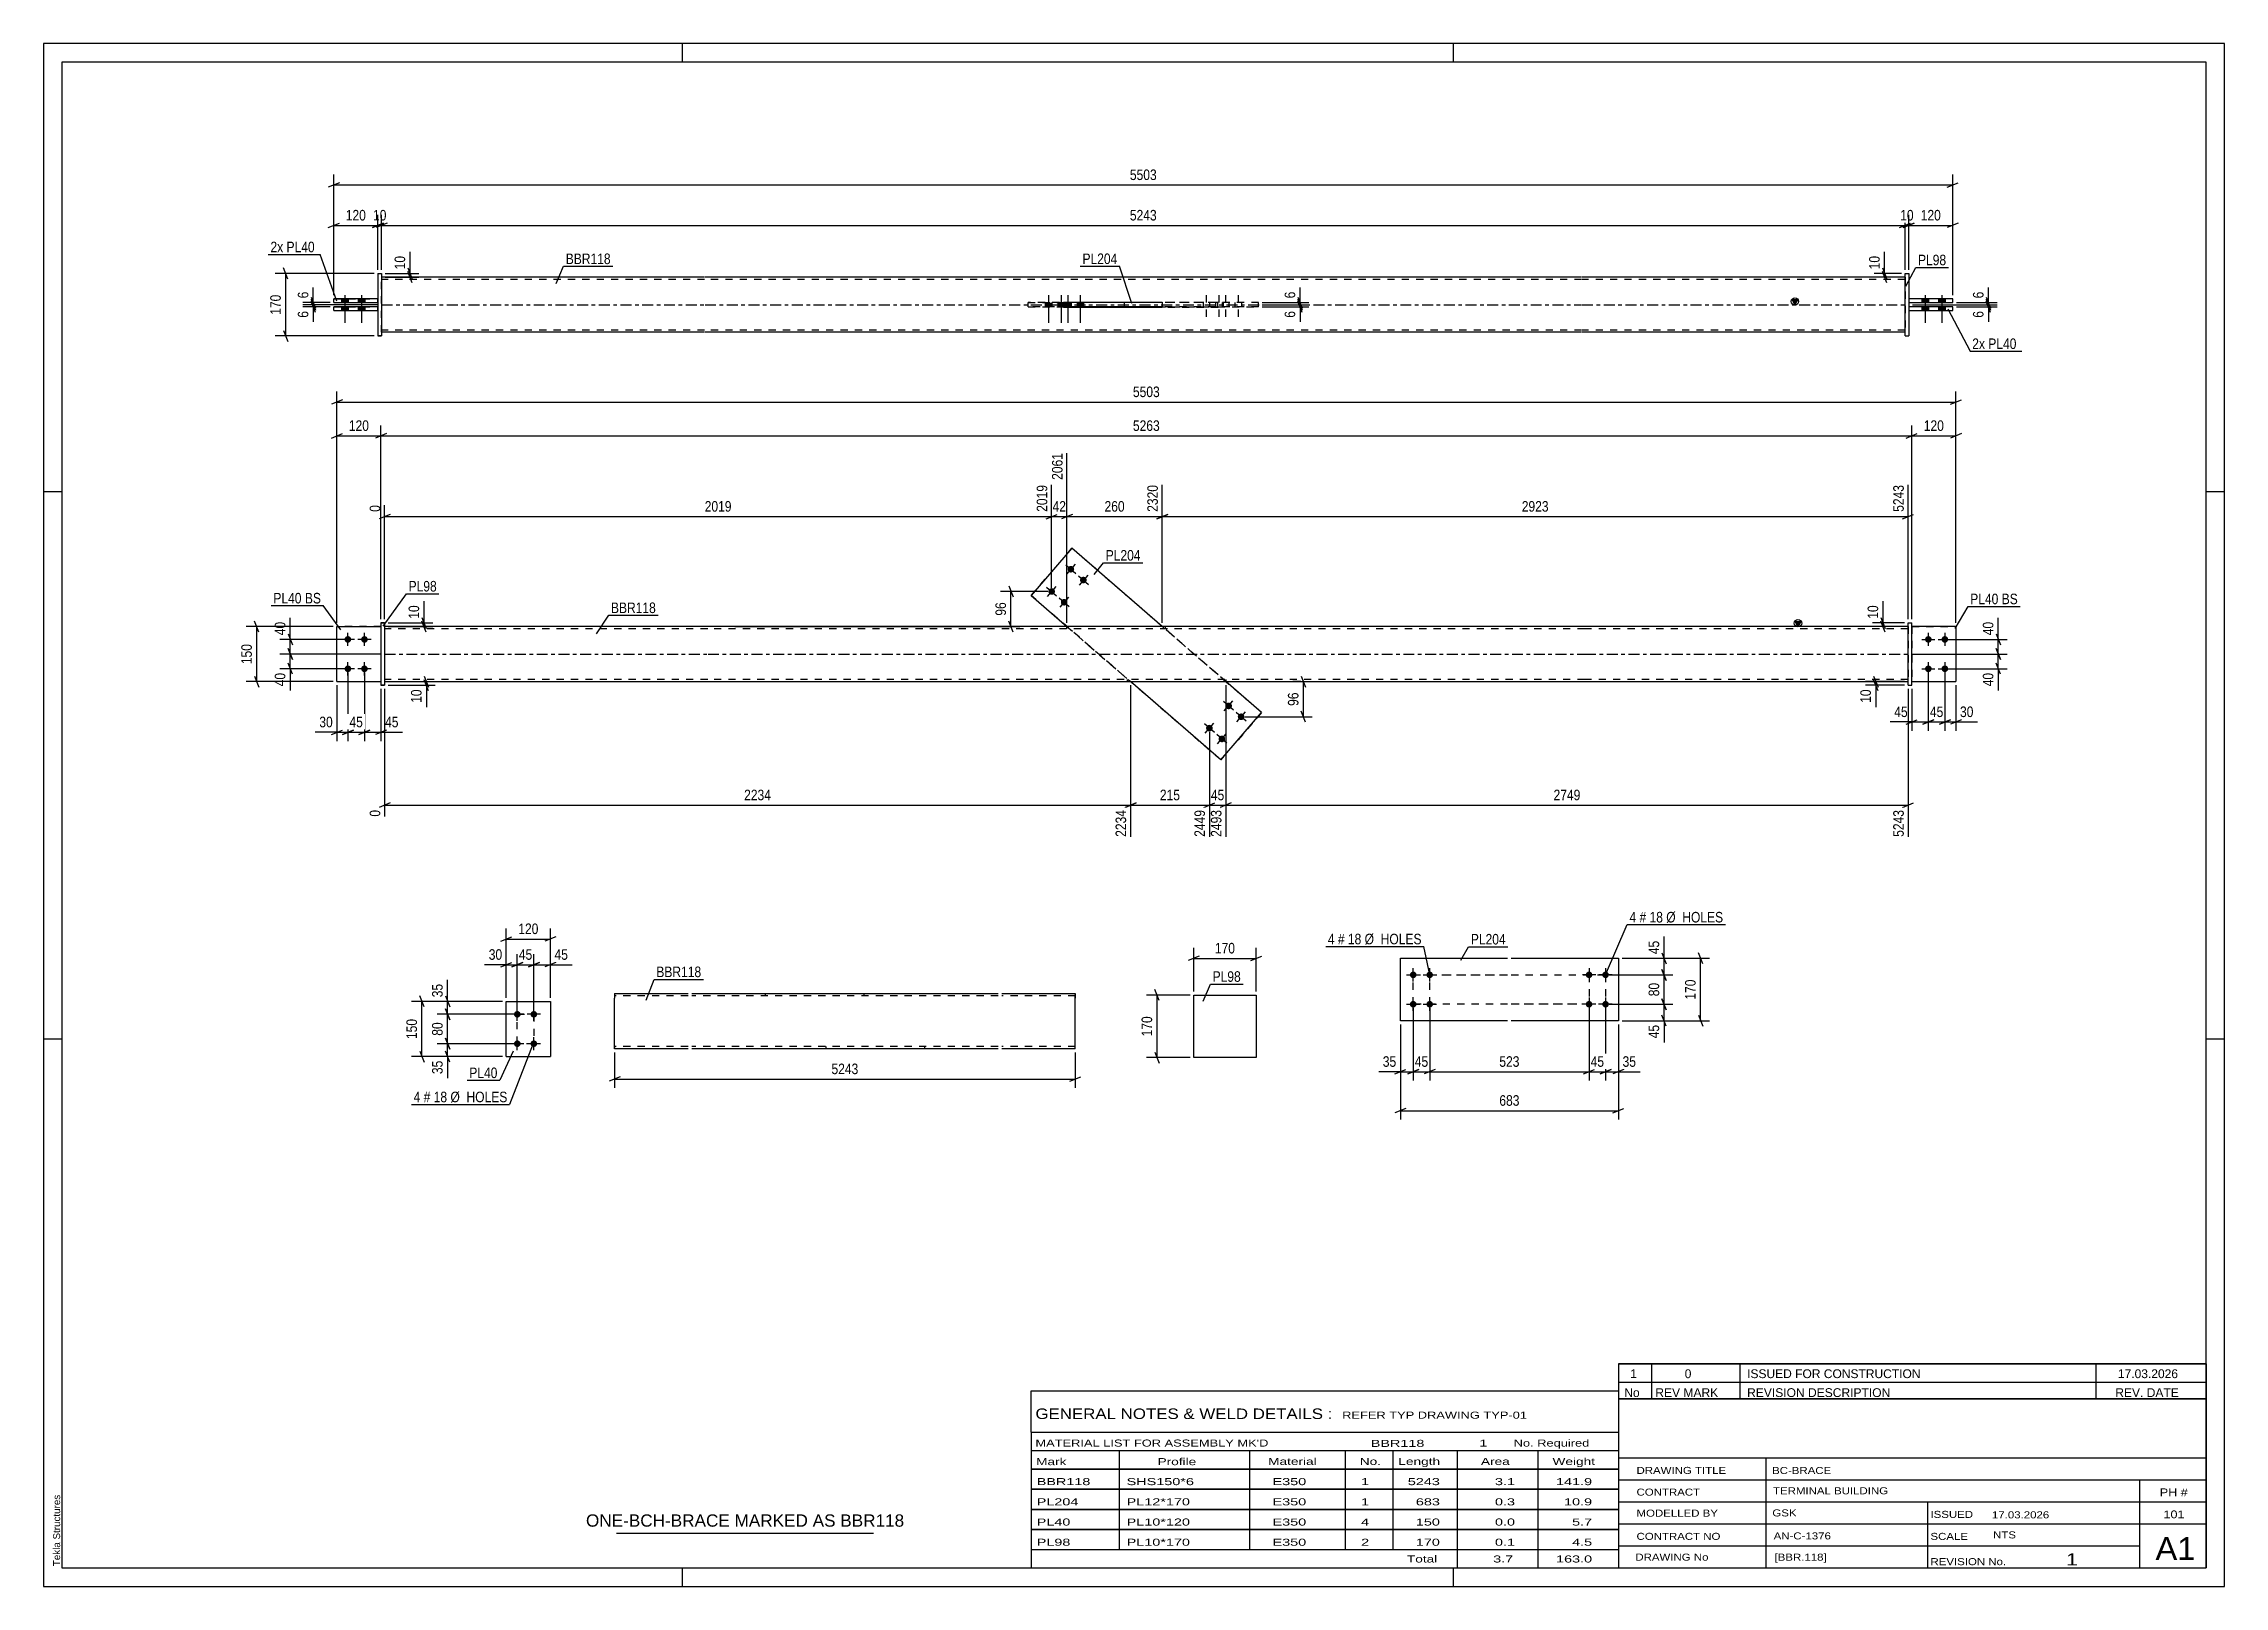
# Paper-space layout 'Layout1' of a CAD drawing. Header units: millimetres. Extents: x 0 to 594, y 0 to 420.
# The model-space entities are those that its viewports show. They can reach past a viewport. Long polylines and large blocks are cut down to what shows.
import ezdxf

# ---------------------------------------------------------------- set-up
doc = ezdxf.new("R2010")
doc.units = ezdxf.units.MM
doc.linetypes.add('DXK_LINE_DOT2', pattern=[3.9198, 1.9599, -1.9599])
doc.linetypes.add('DXK_LINE_DOT3', pattern=[5.9187, 2.979, -0.9799, 0.9799, -0.9799])
doc.layers.add('Viewport layer', color=7, linetype='Continuous', plot=False)
doc.styles.add('Arial', font='ARIAL.TTF', dxfattribs={"height": 0.2})
doc.styles.add('Arial Narrow', font='ARIALN.TTF', dxfattribs={"height": 0.2})

# ---------------------------------------------------------------- blocks, each defined once
blk = doc.blocks.new('Unknown-580610314-1130')
at = {"color": 5, "linetype": 'Continuous'}
for p, q in [((594, 420), (0, 420)), ((0, 420), (0, 0)), ((174, 415), (174, 420)), ((384, 415), (384, 420)), ((594, 0), (594, 420)), ((589, 415), (5, 415)), ((5, 415), (5, 5)), ((589, 5), (589, 415)), ((5, 298), (0, 298)), ((594, 298), (589, 298)), ((5, 149), (0, 149)), ((594, 149), (589, 149)), ((0, 0), (594, 0)), ((5, 5), (589, 5)), ((174, 0), (174, 5)), ((384, 0), (384, 5))]:
    blk.add_line(p, q, dxfattribs=at)
at = {"color": 174, "linetype": 'Continuous', "style": 'Arial'}
blk.add_text('Tekla Structures', height=1.9102, rotation=90, dxfattribs=at).set_placement((4.5, 5.5))
blk = doc.blocks.new('Bolt-580610314-3544 - 3542')
at = {"linetype": 'Continuous'}
for points in [[(420.95, 165.58, -1), (420.95, 167.38, -1)], [(425.45, 165.58, -1), (425.45, 167.38, -1)], [(420.95, 157.58, -1), (420.95, 159.38, -1)], [(425.45, 157.58, -1), (425.45, 159.38, -1)]]:
    blk.add_hatch(color=1, dxfattribs=at).paths.add_polyline_path(points)
at = {"color": 1, "linetype": 'Continuous'}
for p, q in [((422.75, 166.48), (419.15, 166.48)), ((420.95, 168.28), (420.95, 164.68)), ((427.25, 166.48), (423.65, 166.48)), ((425.45, 168.28), (425.45, 164.68)), ((422.75, 158.48), (419.15, 158.48)), ((420.95, 160.28), (420.95, 156.68)), ((427.25, 158.48), (423.65, 158.48)), ((425.45, 160.28), (425.45, 156.68))]:
    blk.add_line(p, q, dxfattribs=at)
blk = doc.blocks.new('Part-580610314-3543 - 3542')
at = {"color": 2, "linetype": 'Continuous'}
for p, q in [((369.55, 170.98), (398.75, 170.98)), ((369.55, 153.98), (369.55, 170.98)), ((399.75, 170.98), (428.95, 170.98)), ((428.95, 170.98), (428.95, 153.98)), ((398.75, 153.98), (369.55, 153.98)), ((428.95, 153.98), (399.75, 153.98))]:
    blk.add_line(p, q, dxfattribs=at)
blk = doc.blocks.new('Bolt-580610314-3545 - 3542')
at = {"linetype": 'Continuous'}
for points in [[(373.05, 167.38, -1), (373.05, 165.58, -1)], [(377.55, 167.38, -1), (377.55, 165.58, -1)], [(373.05, 159.38, -1), (373.05, 157.58, -1)], [(377.55, 159.38, -1), (377.55, 157.58, -1)]]:
    blk.add_hatch(color=1, dxfattribs=at).paths.add_polyline_path(points)
at = {"color": 1, "linetype": 'Continuous'}
for p, q in [((371.25, 166.48), (374.85, 166.48)), ((373.05, 164.68), (373.05, 168.28)), ((375.75, 166.48), (379.35, 166.48)), ((377.55, 164.68), (377.55, 168.28)), ((371.25, 158.48), (374.85, 158.48)), ((373.05, 156.68), (373.05, 160.28)), ((375.75, 158.48), (379.35, 158.48)), ((377.55, 156.68), (377.55, 160.28))]:
    blk.add_line(p, q, dxfattribs=at)
blk = doc.blocks.new('Part-580610314-2167 - 2161')
at = {"color": 2, "linetype": 'Continuous'}
for p, q in [((126.03, 144.24), (126.03, 159.24)), ((126.03, 159.24), (138.03, 159.24)), ((138.03, 159.24), (138.03, 144.24)), ((126.03, 144.24), (126.03, 144.24)), ((126.03, 144.24), (138.03, 144.24)), ((138.03, 144.24), (138.03, 144.24))]:
    blk.add_line(p, q, dxfattribs=at)
at = {"color": 7, "linetype": 'DXK_LINE_DOT2'}
for p, q in [((126.03, 159.24), (138.03, 159.24)), ((126.03, 144.24), (138.03, 144.24))]:
    blk.add_line(p, q, dxfattribs=at)
blk = doc.blocks.new('Bolt-580610314-2200 - 2161')
at = {"linetype": 'Continuous'}
for points in [[(129.03, 156.64), (129.22, 156.62), (129.4, 156.56), (129.56, 156.47), (129.7, 156.34), (129.81, 156.19), (129.89, 156.02), (129.93, 155.83), (129.93, 155.65), (129.89, 155.46), (129.81, 155.29), (129.7, 155.14), (129.56, 155.01), (129.4, 154.92), (129.22, 154.86), (129.03, 154.84), (128.84, 154.86), (128.66, 154.92), (128.5, 155.01), (128.36, 155.14), (128.25, 155.29), (128.17, 155.46), (128.14, 155.65), (128.14, 155.83), (128.17, 156.02), (128.25, 156.19), (128.36, 156.34), (128.5, 156.47), (128.66, 156.56), (128.84, 156.62)], [(133.53, 156.64), (133.72, 156.62), (133.9, 156.56), (134.06, 156.47), (134.2, 156.34), (134.31, 156.19), (134.39, 156.02), (134.43, 155.83), (134.43, 155.65), (134.39, 155.46), (134.31, 155.29), (134.2, 155.14), (134.06, 155.01), (133.9, 154.92), (133.72, 154.86), (133.53, 154.84), (133.34, 154.86), (133.16, 154.92), (133, 155.01), (132.86, 155.14), (132.75, 155.29), (132.67, 155.46), (132.64, 155.65), (132.64, 155.83), (132.67, 156.02), (132.75, 156.19), (132.86, 156.34), (133, 156.47), (133.16, 156.56), (133.34, 156.62)], [(129.03, 148.64), (129.22, 148.62), (129.4, 148.56), (129.56, 148.47), (129.7, 148.34), (129.81, 148.19), (129.89, 148.02), (129.93, 147.83), (129.93, 147.65), (129.89, 147.46), (129.81, 147.29), (129.7, 147.14), (129.56, 147.01), (129.4, 146.92), (129.22, 146.86), (129.03, 146.84), (128.84, 146.86), (128.66, 146.92), (128.5, 147.01), (128.36, 147.14), (128.25, 147.29), (128.17, 147.46), (128.14, 147.65), (128.14, 147.83), (128.17, 148.02), (128.25, 148.19), (128.36, 148.34), (128.5, 148.47), (128.66, 148.56), (128.84, 148.62)], [(133.53, 148.64), (133.72, 148.62), (133.9, 148.56), (134.06, 148.47), (134.2, 148.34), (134.31, 148.19), (134.39, 148.02), (134.43, 147.83), (134.43, 147.65), (134.39, 147.46), (134.31, 147.29), (134.2, 147.14), (134.06, 147.01), (133.9, 146.92), (133.72, 146.86), (133.53, 146.84), (133.34, 146.86), (133.16, 146.92), (133, 147.01), (132.86, 147.14), (132.75, 147.29), (132.67, 147.46), (132.64, 147.65), (132.64, 147.83), (132.67, 148.02), (132.75, 148.19), (132.86, 148.34), (133, 148.47), (133.16, 148.56), (133.34, 148.62)]]:
    blk.add_hatch(color=1, dxfattribs=at).paths.add_polyline_path(points)
at = {"color": 1, "linetype": 'Continuous'}
for p, q in [((130.83, 155.74), (127.23, 155.74)), ((129.03, 153.94), (129.03, 157.54)), ((135.33, 155.74), (131.73, 155.74)), ((133.53, 153.94), (133.53, 157.54)), ((129.03, 145.94), (129.03, 149.54)), ((133.53, 145.94), (133.53, 149.54)), ((130.83, 147.74), (127.23, 147.74)), ((135.33, 147.74), (131.73, 147.74))]:
    blk.add_line(p, q, dxfattribs=at)
blk = doc.blocks.new('Part-580610314-1695 - 1673')
at = {"color": 2, "linetype": 'Continuous'}
for p, q in [((520.86, 261.31), (508.86, 261.31)), ((520.86, 261.31), (520.86, 261.31)), ((520.86, 261.31), (520.86, 246.31)), ((508.86, 246.31), (520.86, 246.31))]:
    blk.add_line(p, q, dxfattribs=at)
at = {"color": 7, "linetype": 'DXK_LINE_DOT2'}
for p, q in [((508.86, 261.31), (520.86, 261.31)), ((508.86, 261.31), (508.86, 261.31)), ((508.86, 261.31), (508.86, 246.31)), ((508.86, 246.31), (520.86, 246.31))]:
    blk.add_line(p, q, dxfattribs=at)
blk = doc.blocks.new('Part-580610314-1679 - 1673')
at = {"color": 7, "linetype": 'DXK_LINE_DOT2'}
for p, q in [((79.88, 246.31), (79.88, 261.31)), ((79.88, 261.31), (91.88, 261.31)), ((91.88, 261.31), (79.88, 261.31)), ((91.88, 261.31), (91.88, 246.31)), ((79.88, 246.31), (79.88, 246.31)), ((79.88, 246.31), (91.88, 246.31)), ((79.88, 246.31), (91.88, 246.31)), ((91.88, 246.31), (91.88, 246.31))]:
    blk.add_line(p, q, dxfattribs=at)
blk = doc.blocks.new('Part-580610314-1700 - 1673')
at = {"linetype": 'Continuous'}
blk.add_hatch(color=2, dxfattribs=at).paths.add_polyline_path([(477.86, 261.31), (477.06, 262.71), (478.66, 262.71)])
at = {"color": 2, "linetype": 'Continuous'}
for p, q in [((477.86, 261.31), (477.06, 262.71)), ((477.06, 262.71), (478.66, 262.71)), ((478.66, 262.71), (477.86, 261.31)), ((180.88, 261.31), (92.88, 261.31)), ((419.76, 261.31), (180.98, 261.31)), ((507.86, 261.31), (419.86, 261.31)), ((92.88, 246.31), (180.88, 246.31)), ((180.98, 246.31), (419.76, 246.31)), ((419.86, 246.31), (507.86, 246.31))]:
    blk.add_line(p, q, dxfattribs=at)
at = {"color": 7, "linetype": 'DXK_LINE_DOT2'}
for p, q in [((92.88, 261.31), (92.88, 246.31)), ((180.88, 260.71), (92.88, 260.71)), ((419.76, 260.71), (180.98, 260.71)), ((278.63, 261.31), (278.63, 260.71)), ((305.49, 261.31), (305.49, 260.71)), ((507.86, 260.71), (419.86, 260.71)), ((507.86, 261.31), (507.86, 246.31)), ((180.88, 246.91), (92.88, 246.91)), ((419.76, 246.91), (180.98, 246.91)), ((295.25, 246.31), (295.25, 246.91)), ((322.11, 246.31), (322.11, 246.91)), ((507.86, 246.91), (419.86, 246.91))]:
    blk.add_line(p, q, dxfattribs=at)
at = {"color": 7, "linetype": 'DXK_LINE_DOT3'}
for p, q in [((92.88, 253.81), (180.88, 253.81)), ((180.98, 253.81), (419.76, 253.81)), ((419.86, 253.81), (507.86, 253.81))]:
    blk.add_line(p, q, dxfattribs=at)
at = {"color": 2, "linetype": 'Continuous'}
blk.add_circle((477.86, 262.21), 1, dxfattribs=at)
blk = doc.blocks.new('Part-580610314-1684 - 1673')
at = {"color": 2, "linetype": 'Continuous'}
for p, q in [((79.88, 246.31), (79.88, 261.31)), ((79.88, 261.31), (91.88, 261.31)), ((79.88, 246.31), (79.88, 246.31)), ((79.88, 246.31), (91.88, 246.31))]:
    blk.add_line(p, q, dxfattribs=at)
at = {"color": 7, "linetype": 'DXK_LINE_DOT2'}
for p, q in [((91.88, 261.31), (79.88, 261.31)), ((91.88, 261.31), (91.88, 246.31)), ((79.88, 246.31), (79.88, 246.31)), ((79.88, 246.31), (91.88, 246.31)), ((91.88, 246.31), (91.88, 246.31))]:
    blk.add_line(p, q, dxfattribs=at)
blk = doc.blocks.new('Part-580610314-1685 - 1673')
at = {"color": 2, "linetype": 'Continuous'}
for p, q in [((507.86, 262.31), (508.86, 262.31)), ((507.86, 245.31), (507.86, 262.31)), ((508.86, 245.31), (508.86, 262.31)), ((507.86, 245.31), (507.86, 245.31)), ((507.86, 245.31), (508.86, 245.31))]:
    blk.add_line(p, q, dxfattribs=at)
at = {"color": 7, "linetype": 'DXK_LINE_DOT2'}
for p, q in [((507.86, 262.31), (508.86, 262.31)), ((507.86, 245.31), (508.86, 245.31))]:
    blk.add_line(p, q, dxfattribs=at)
blk = doc.blocks.new('Part-580610314-1690 - 1673')
at = {"color": 7, "linetype": 'DXK_LINE_DOT2'}
for p, q in [((508.86, 261.31), (520.86, 261.31)), ((520.86, 261.31), (508.86, 261.31)), ((508.86, 261.31), (508.86, 261.31)), ((508.86, 261.31), (508.86, 246.31)), ((520.86, 261.31), (520.86, 261.31)), ((520.86, 261.31), (520.86, 246.31)), ((508.86, 246.31), (520.86, 246.31)), ((508.86, 246.31), (520.86, 246.31))]:
    blk.add_line(p, q, dxfattribs=at)
blk = doc.blocks.new('Bolt-580610314-1706 - 1673')
at = {"linetype": 'Continuous'}
for points in [[(280.4, 277.59), (280.53, 277.45), (280.62, 277.29), (280.68, 277.11), (280.71, 276.93), (280.69, 276.74), (280.64, 276.56), (280.55, 276.4), (280.42, 276.25), (280.27, 276.14), (280.1, 276.06), (279.92, 276.02), (279.73, 276.01), (279.55, 276.05), (279.37, 276.12), (279.22, 276.23), (279.09, 276.37), (278.99, 276.53), (278.93, 276.71), (278.91, 276.89), (278.92, 277.08), (278.98, 277.26), (279.07, 277.42), (279.19, 277.57), (279.34, 277.68), (279.51, 277.76), (279.7, 277.8), (279.88, 277.81), (280.07, 277.77), (280.24, 277.7)], [(283.8, 274.64), (283.93, 274.51), (284.02, 274.35), (284.09, 274.17), (284.11, 273.98), (284.09, 273.79), (284.04, 273.61), (283.95, 273.45), (283.82, 273.31), (283.67, 273.19), (283.5, 273.11), (283.32, 273.07), (283.13, 273.07), (282.95, 273.1), (282.77, 273.18), (282.62, 273.28), (282.49, 273.42), (282.39, 273.58), (282.33, 273.76), (282.31, 273.95), (282.33, 274.13), (282.38, 274.31), (282.47, 274.48), (282.59, 274.62), (282.74, 274.73), (282.91, 274.81), (283.1, 274.86), (283.29, 274.86), (283.47, 274.82), (283.64, 274.75)], [(275.16, 271.54), (275.29, 271.41), (275.39, 271.24), (275.45, 271.07), (275.47, 270.88), (275.45, 270.69), (275.4, 270.51), (275.31, 270.35), (275.19, 270.21), (275.04, 270.09), (274.86, 270.01), (274.68, 269.97), (274.49, 269.97), (274.31, 270), (274.14, 270.08), (273.98, 270.18), (273.85, 270.32), (273.76, 270.48), (273.69, 270.66), (273.67, 270.85), (273.69, 271.03), (273.74, 271.21), (273.83, 271.38), (273.96, 271.52), (274.11, 271.63), (274.28, 271.71), (274.46, 271.76), (274.65, 271.76), (274.83, 271.72), (275.01, 271.65)], [(278.56, 268.6), (278.69, 268.46), (278.79, 268.3), (278.85, 268.12), (278.87, 267.93), (278.86, 267.75), (278.8, 267.57), (278.71, 267.4), (278.59, 267.26), (278.44, 267.15), (278.27, 267.07), (278.08, 267.02), (277.89, 267.02), (277.71, 267.06), (277.54, 267.13), (277.38, 267.24), (277.25, 267.37), (277.16, 267.53), (277.1, 267.71), (277.07, 267.9), (277.09, 268.09), (277.14, 268.27), (277.23, 268.43), (277.36, 268.57), (277.51, 268.69), (277.68, 268.77), (277.86, 268.81), (278.05, 268.81), (278.23, 268.78), (278.41, 268.7)]]:
    blk.add_hatch(color=1, dxfattribs=at).paths.add_polyline_path(points)
at = {"color": 1, "linetype": 'Continuous'}
for p, q in [((278.45, 278.09), (281.17, 275.73)), ((280.99, 278.27), (278.63, 275.55)), ((281.85, 275.14), (284.57, 272.79)), ((284.39, 275.32), (282.03, 272.6)), ((273.21, 272.04), (275.93, 269.68)), ((275.75, 272.22), (273.39, 269.5)), ((276.61, 269.1), (279.33, 266.74)), ((279.15, 269.28), (276.79, 266.56))]:
    blk.add_line(p, q, dxfattribs=at)
blk = doc.blocks.new('Bolt-580610314-1707 - 1673')
at = {"linetype": 'Continuous'}
for points in [[(322.18, 239.02), (322.05, 239.15), (321.96, 239.32), (321.89, 239.49), (321.87, 239.68), (321.89, 239.87), (321.94, 240.05), (322.03, 240.21), (322.16, 240.35), (322.31, 240.47), (322.48, 240.55), (322.66, 240.59), (322.85, 240.59), (323.03, 240.56), (323.21, 240.48), (323.36, 240.38), (323.49, 240.24), (323.59, 240.08), (323.65, 239.9), (323.67, 239.71), (323.65, 239.53), (323.6, 239.35), (323.51, 239.18), (323.39, 239.04), (323.24, 238.93), (323.07, 238.85), (322.88, 238.8), (322.69, 238.8), (322.51, 238.84), (322.34, 238.91)], [(325.58, 236.07), (325.45, 236.21), (325.36, 236.37), (325.3, 236.55), (325.27, 236.73), (325.29, 236.92), (325.34, 237.1), (325.43, 237.27), (325.56, 237.41), (325.71, 237.52), (325.88, 237.6), (326.06, 237.64), (326.25, 237.65), (326.43, 237.61), (326.61, 237.54), (326.76, 237.43), (326.89, 237.29), (326.99, 237.13), (327.05, 236.95), (327.07, 236.77), (327.06, 236.58), (327, 236.4), (326.91, 236.24), (326.79, 236.09), (326.64, 235.98), (326.47, 235.9), (326.28, 235.86), (326.1, 235.85), (325.91, 235.89), (325.74, 235.96)], [(316.94, 232.97), (316.82, 233.11), (316.72, 233.27), (316.66, 233.45), (316.63, 233.63), (316.65, 233.82), (316.7, 234), (316.79, 234.16), (316.92, 234.31), (317.07, 234.42), (317.24, 234.5), (317.42, 234.54), (317.61, 234.55), (317.79, 234.51), (317.97, 234.44), (318.12, 234.33), (318.25, 234.19), (318.35, 234.03), (318.41, 233.85), (318.43, 233.67), (318.42, 233.48), (318.36, 233.3), (318.27, 233.13), (318.15, 232.99), (318, 232.88), (317.83, 232.8), (317.64, 232.76), (317.46, 232.75), (317.27, 232.79), (317.1, 232.86)], [(320.35, 230.02), (320.22, 230.16), (320.12, 230.32), (320.06, 230.5), (320.03, 230.69), (320.05, 230.87), (320.11, 231.05), (320.2, 231.22), (320.32, 231.36), (320.47, 231.47), (320.64, 231.55), (320.82, 231.6), (321.01, 231.6), (321.2, 231.56), (321.37, 231.49), (321.52, 231.38), (321.65, 231.25), (321.75, 231.09), (321.81, 230.91), (321.83, 230.72), (321.82, 230.53), (321.76, 230.35), (321.67, 230.19), (321.55, 230.05), (321.4, 229.93), (321.23, 229.85), (321.05, 229.81), (320.86, 229.81), (320.67, 229.84), (320.5, 229.92)]]:
    blk.add_hatch(color=1, dxfattribs=at).paths.add_polyline_path(points)
at = {"color": 1, "linetype": 'Continuous'}
for p, q in [((324.13, 238.52), (321.41, 240.88)), ((321.59, 238.34), (323.95, 241.06)), ((327.53, 235.57), (324.81, 237.93)), ((324.99, 235.39), (327.35, 238.11)), ((318.89, 232.47), (316.17, 234.83)), ((316.35, 232.29), (318.71, 235.01)), ((322.29, 229.53), (319.57, 231.88)), ((319.76, 229.34), (322.11, 232.06))]:
    blk.add_line(p, q, dxfattribs=at)
blk = doc.blocks.new('Bolt-580610314-1709 - 1673')
at = {"linetype": 'Continuous'}
for points in [[(82.88, 256.91), (82.69, 256.93), (82.51, 256.98), (82.35, 257.08), (82.21, 257.2), (82.1, 257.36), (82.02, 257.53), (81.98, 257.71), (81.98, 257.9), (82.02, 258.09), (82.1, 258.26), (82.21, 258.41), (82.35, 258.54), (82.51, 258.63), (82.69, 258.69), (82.88, 258.71), (83.07, 258.69), (83.24, 258.63), (83.41, 258.54), (83.55, 258.41), (83.66, 258.26), (83.73, 258.09), (83.77, 257.9), (83.77, 257.71), (83.73, 257.53), (83.66, 257.36), (83.55, 257.2), (83.41, 257.08), (83.24, 256.98), (83.07, 256.93)], [(87.38, 256.91), (87.19, 256.93), (87.01, 256.98), (86.85, 257.08), (86.71, 257.2), (86.6, 257.36), (86.52, 257.53), (86.48, 257.71), (86.48, 257.9), (86.52, 258.09), (86.6, 258.26), (86.71, 258.41), (86.85, 258.54), (87.01, 258.63), (87.19, 258.69), (87.38, 258.71), (87.57, 258.69), (87.74, 258.63), (87.91, 258.54), (88.05, 258.41), (88.16, 258.26), (88.23, 258.09), (88.27, 257.9), (88.27, 257.71), (88.23, 257.53), (88.16, 257.36), (88.05, 257.2), (87.91, 257.08), (87.74, 256.98), (87.57, 256.93)], [(82.88, 248.91), (82.69, 248.93), (82.51, 248.98), (82.35, 249.08), (82.21, 249.2), (82.1, 249.36), (82.02, 249.53), (81.98, 249.71), (81.98, 249.9), (82.02, 250.09), (82.1, 250.26), (82.21, 250.41), (82.35, 250.54), (82.51, 250.63), (82.69, 250.69), (82.88, 250.71), (83.07, 250.69), (83.24, 250.63), (83.41, 250.54), (83.55, 250.41), (83.66, 250.26), (83.73, 250.09), (83.77, 249.9), (83.77, 249.71), (83.73, 249.53), (83.66, 249.36), (83.55, 249.2), (83.41, 249.08), (83.24, 248.98), (83.07, 248.93)], [(87.38, 248.91), (87.19, 248.93), (87.01, 248.98), (86.85, 249.08), (86.71, 249.2), (86.6, 249.36), (86.52, 249.53), (86.48, 249.71), (86.48, 249.9), (86.52, 250.09), (86.6, 250.26), (86.71, 250.41), (86.85, 250.54), (87.01, 250.63), (87.19, 250.69), (87.38, 250.71), (87.57, 250.69), (87.74, 250.63), (87.91, 250.54), (88.05, 250.41), (88.16, 250.26), (88.23, 250.09), (88.27, 249.9), (88.27, 249.71), (88.23, 249.53), (88.16, 249.36), (88.05, 249.2), (87.91, 249.08), (87.74, 248.98), (87.57, 248.93)]]:
    blk.add_hatch(color=1, dxfattribs=at).paths.add_polyline_path(points)
at = {"color": 1, "linetype": 'Continuous'}
for p, q in [((84.68, 257.81), (81.08, 257.81)), ((82.88, 256.01), (82.88, 259.61)), ((89.18, 257.81), (85.58, 257.81)), ((87.38, 256.01), (87.38, 259.61)), ((84.68, 249.81), (81.08, 249.81)), ((82.88, 248.01), (82.88, 251.61)), ((89.18, 249.81), (85.58, 249.81)), ((87.38, 248.01), (87.38, 251.61))]:
    blk.add_line(p, q, dxfattribs=at)
blk = doc.blocks.new('Bolt-580610314-1710 - 1673')
at = {"linetype": 'Continuous'}
for points in [[(513.36, 258.71), (513.55, 258.69), (513.73, 258.63), (513.89, 258.54), (514.03, 258.41), (514.14, 258.26), (514.22, 258.09), (514.26, 257.9), (514.26, 257.71), (514.22, 257.53), (514.14, 257.36), (514.03, 257.2), (513.89, 257.08), (513.73, 256.98), (513.55, 256.93), (513.36, 256.91), (513.18, 256.93), (513, 256.98), (512.83, 257.08), (512.7, 257.2), (512.58, 257.36), (512.51, 257.53), (512.47, 257.71), (512.47, 257.9), (512.51, 258.09), (512.58, 258.26), (512.7, 258.41), (512.83, 258.54), (513, 258.63), (513.18, 258.69)], [(517.86, 258.71), (518.05, 258.69), (518.23, 258.63), (518.39, 258.54), (518.53, 258.41), (518.64, 258.26), (518.72, 258.09), (518.76, 257.9), (518.76, 257.71), (518.72, 257.53), (518.64, 257.36), (518.53, 257.2), (518.39, 257.08), (518.23, 256.98), (518.05, 256.93), (517.86, 256.91), (517.68, 256.93), (517.5, 256.98), (517.33, 257.08), (517.2, 257.2), (517.08, 257.36), (517.01, 257.53), (516.97, 257.71), (516.97, 257.9), (517.01, 258.09), (517.08, 258.26), (517.2, 258.41), (517.33, 258.54), (517.5, 258.63), (517.68, 258.69)], [(513.36, 250.71), (513.55, 250.69), (513.73, 250.63), (513.89, 250.54), (514.03, 250.41), (514.14, 250.26), (514.22, 250.09), (514.26, 249.9), (514.26, 249.71), (514.22, 249.53), (514.14, 249.36), (514.03, 249.2), (513.89, 249.08), (513.73, 248.98), (513.55, 248.93), (513.36, 248.91), (513.18, 248.93), (513, 248.98), (512.83, 249.08), (512.7, 249.2), (512.58, 249.36), (512.51, 249.53), (512.47, 249.71), (512.47, 249.9), (512.51, 250.09), (512.58, 250.26), (512.7, 250.41), (512.83, 250.54), (513, 250.63), (513.18, 250.69)], [(517.86, 250.71), (518.05, 250.69), (518.23, 250.63), (518.39, 250.54), (518.53, 250.41), (518.64, 250.26), (518.72, 250.09), (518.76, 249.9), (518.76, 249.71), (518.72, 249.53), (518.64, 249.36), (518.53, 249.2), (518.39, 249.08), (518.23, 248.98), (518.05, 248.93), (517.86, 248.91), (517.68, 248.93), (517.5, 248.98), (517.33, 249.08), (517.2, 249.2), (517.08, 249.36), (517.01, 249.53), (516.97, 249.71), (516.97, 249.9), (517.01, 250.09), (517.08, 250.26), (517.2, 250.41), (517.33, 250.54), (517.5, 250.63), (517.68, 250.69)]]:
    blk.add_hatch(color=1, dxfattribs=at).paths.add_polyline_path(points)
at = {"color": 1, "linetype": 'Continuous'}
for p, q in [((511.56, 257.81), (515.16, 257.81)), ((513.36, 259.61), (513.36, 256.01)), ((516.06, 257.81), (519.66, 257.81)), ((517.86, 259.61), (517.86, 256.01)), ((511.56, 249.81), (515.16, 249.81)), ((513.36, 251.61), (513.36, 248.01)), ((516.06, 249.81), (519.66, 249.81)), ((517.86, 251.61), (517.86, 248.01))]:
    blk.add_line(p, q, dxfattribs=at)
blk = doc.blocks.new('Part-580610314-1715 - 1673')
at = {"color": 2, "linetype": 'Continuous'}
for p, q in [((280.11, 282.6), (268.98, 269.75)), ((280.11, 282.6), (280.11, 282.6)), ((304.7, 261.31), (280.11, 282.6)), ((268.98, 269.75), (278.73, 261.31)), ((268.98, 269.75), (268.98, 269.75)), ((320.63, 225.01), (296.05, 246.31)), ((331.76, 237.86), (322.01, 246.31)), ((320.63, 225.01), (331.76, 237.86)), ((331.76, 237.86), (331.76, 237.86)), ((320.63, 225.01), (320.63, 225.01))]:
    blk.add_line(p, q, dxfattribs=at)
at = {"color": 7, "linetype": 'DXK_LINE_DOT2'}
for p, q in [((268.98, 269.75), (280.11, 282.6)), ((331.76, 237.86), (280.11, 282.6)), ((320.63, 225.01), (268.98, 269.75)), ((278.73, 261.31), (296.05, 246.31)), ((322.01, 246.31), (304.7, 261.31)), ((331.76, 237.86), (320.63, 225.01))]:
    blk.add_line(p, q, dxfattribs=at)
blk = doc.blocks.new('Part-580610314-1720 - 1673')
at = {"color": 2, "linetype": 'Continuous'}
for p, q in [((92.88, 262.31), (91.88, 262.31)), ((91.88, 262.31), (91.88, 245.31)), ((92.88, 262.31), (92.88, 262.31)), ((92.88, 262.31), (92.88, 245.31)), ((91.88, 245.31), (92.88, 245.31))]:
    blk.add_line(p, q, dxfattribs=at)
at = {"color": 7, "linetype": 'DXK_LINE_DOT2'}
for p, q in [((91.88, 262.31), (92.88, 262.31)), ((92.88, 245.31), (91.88, 245.31))]:
    blk.add_line(p, q, dxfattribs=at)
blk = doc.blocks.new('Part-580610314-1418 - 1367')
at = {"color": 2, "linetype": 'Continuous'}
for p, q in [((79.05, 347.32), (79.05, 348.32)), ((91.05, 348.32), (79.05, 348.32)), ((79.05, 347.32), (79.05, 347.32)), ((79.05, 347.32), (91.05, 347.32))]:
    blk.add_line(p, q, dxfattribs=at)
at = {"color": 7, "linetype": 'DXK_LINE_DOT2'}
for p, q in [((79.05, 348.32), (91.05, 348.32)), ((79.05, 347.32), (91.05, 347.32)), ((91.05, 347.32), (91.05, 348.32))]:
    blk.add_line(p, q, dxfattribs=at)
blk = doc.blocks.new('Bolt-580610314-1370 - 1367')
at = {"linetype": 'Continuous'}
for points in [[(81.15, 349.52), (82.95, 349.52), (82.95, 350.52), (81.15, 350.52)], [(81.15, 349.52), (82.95, 349.52), (82.95, 350.52), (81.15, 350.52)], [(85.65, 349.52), (87.45, 349.52), (87.45, 350.52), (85.65, 350.52)], [(85.65, 349.52), (87.45, 349.52), (87.45, 350.52), (85.65, 350.52)], [(81.15, 347.32), (82.95, 347.32), (82.95, 348.32), (81.15, 348.32)], [(81.15, 347.32), (82.95, 347.32), (82.95, 348.32), (81.15, 348.32)], [(85.65, 347.32), (87.45, 347.32), (87.45, 348.32), (85.65, 348.32)], [(85.65, 347.32), (87.45, 347.32), (87.45, 348.32), (85.65, 348.32)]]:
    blk.add_hatch(color=1, dxfattribs=at).paths.add_polyline_path(points)
at = {"color": 1, "linetype": 'Continuous'}
for p, q in [((81.15, 350.52), (81.15, 349.52)), ((81.15, 350.52), (81.15, 349.52)), ((82.05, 351.52), (82.05, 344.02)), ((82.05, 351.52), (82.05, 344.02)), ((82.95, 350.52), (82.95, 349.52)), ((82.95, 350.52), (82.95, 349.52)), ((85.65, 350.52), (85.65, 349.52)), ((85.65, 350.52), (85.65, 349.52)), ((86.55, 351.52), (86.55, 344.02)), ((86.55, 351.52), (86.55, 344.02)), ((87.45, 350.52), (87.45, 349.52)), ((87.45, 350.52), (87.45, 349.52)), ((81.15, 348.32), (81.15, 347.32)), ((81.15, 348.32), (81.15, 347.32)), ((82.95, 348.32), (82.95, 347.32)), ((82.95, 348.32), (82.95, 347.32)), ((85.65, 348.32), (85.65, 347.32)), ((85.65, 348.32), (85.65, 347.32)), ((87.45, 348.32), (87.45, 347.32)), ((87.45, 348.32), (87.45, 347.32))]:
    blk.add_line(p, q, dxfattribs=at)
blk = doc.blocks.new('Bolt-580610314-1435 - 1367')
at = {"color": 1, "linetype": 'DXK_LINE_DOT2'}
for p, q in [((316.7, 351.52), (316.7, 344.02)), ((320.1, 351.52), (320.1, 344.02)), ((321.94, 351.52), (321.94, 344.02)), ((325.34, 351.52), (325.34, 344.02)), ((315.8, 349.52), (315.8, 348.32)), ((317.6, 349.52), (317.6, 348.32)), ((319.2, 349.52), (319.2, 348.32)), ((321, 349.52), (321, 348.32)), ((321.04, 349.52), (321.04, 348.32)), ((322.84, 349.52), (322.84, 348.32)), ((324.44, 349.52), (324.44, 348.32)), ((326.24, 349.52), (326.24, 348.32))]:
    blk.add_line(p, q, dxfattribs=at)
blk = doc.blocks.new('Bolt-580610314-1371 - 1367')
at = {"linetype": 'Continuous'}
for points in [[(513.43, 350.52), (511.63, 350.52), (511.63, 349.52), (513.43, 349.52)], [(513.43, 350.52), (511.63, 350.52), (511.63, 349.52), (513.43, 349.52)], [(517.93, 350.52), (516.13, 350.52), (516.13, 349.52), (517.93, 349.52)], [(517.93, 350.52), (516.13, 350.52), (516.13, 349.52), (517.93, 349.52)], [(513.43, 348.32), (511.63, 348.32), (511.63, 347.32), (513.43, 347.32)], [(513.43, 348.32), (511.63, 348.32), (511.63, 347.32), (513.43, 347.32)], [(517.93, 348.32), (516.13, 348.32), (516.13, 347.32), (517.93, 347.32)], [(517.93, 348.32), (516.13, 348.32), (516.13, 347.32), (517.93, 347.32)]]:
    blk.add_hatch(color=1, dxfattribs=at).paths.add_polyline_path(points)
at = {"color": 1, "linetype": 'Continuous'}
for p, q in [((511.63, 350.52), (511.63, 349.52)), ((511.63, 350.52), (511.63, 349.52)), ((512.53, 351.52), (512.53, 344.02)), ((512.53, 351.52), (512.53, 344.02)), ((513.43, 350.52), (513.43, 349.52)), ((513.43, 350.52), (513.43, 349.52)), ((516.13, 350.52), (516.13, 349.52)), ((516.13, 350.52), (516.13, 349.52)), ((517.03, 351.52), (517.03, 344.02)), ((517.03, 351.52), (517.03, 344.02)), ((517.93, 350.52), (517.93, 349.52)), ((517.93, 350.52), (517.93, 349.52)), ((511.63, 348.32), (511.63, 347.32)), ((511.63, 348.32), (511.63, 347.32)), ((513.43, 348.32), (513.43, 347.32)), ((513.43, 348.32), (513.43, 347.32)), ((516.13, 348.32), (516.13, 347.32)), ((516.13, 348.32), (516.13, 347.32)), ((517.93, 348.32), (517.93, 347.32)), ((517.93, 348.32), (517.93, 347.32))]:
    blk.add_line(p, q, dxfattribs=at)
blk = doc.blocks.new('Part-580610314-1456 - 1367')
at = {"linetype": 'Continuous'}
blk.add_hatch(color=2, dxfattribs=at).paths.add_polyline_path([(477.03, 348.92), (476.23, 350.32), (477.83, 350.32)])
at = {"color": 2, "linetype": 'Continuous'}
for p, q in [((180.05, 356.42), (92.05, 356.42)), ((418.93, 356.42), (180.15, 356.42)), ((507.03, 356.42), (419.03, 356.42)), ((277.8, 349.52), (277.8, 349.62)), ((277.8, 349.62), (277.8, 349.62)), ((277.8, 349.62), (304.66, 349.62)), ((277.8, 348.32), (277.8, 348.22)), ((277.8, 348.22), (304.66, 348.22)), ((294.42, 349.62), (294.42, 349.52)), ((294.42, 348.22), (294.42, 348.32)), ((304.66, 349.62), (304.66, 348.22)), ((477.03, 348.92), (476.23, 350.32)), ((476.23, 350.32), (477.83, 350.32)), ((477.83, 350.32), (477.03, 348.92)), ((180.05, 341.42), (92.05, 341.42)), ((418.93, 341.42), (180.15, 341.42)), ((507.03, 341.42), (419.03, 341.42))]:
    blk.add_line(p, q, dxfattribs=at)
at = {"color": 7, "linetype": 'DXK_LINE_DOT2'}
for p, q in [((92.05, 341.42), (92.05, 356.42)), ((507.03, 356.42), (507.03, 341.42)), ((180.05, 355.82), (92.05, 355.82)), ((418.93, 355.82), (180.15, 355.82)), ((507.03, 355.82), (419.03, 355.82)), ((277.8, 348.32), (277.8, 349.62)), ((277.8, 349.62), (304.66, 349.62)), ((277.8, 348.22), (304.66, 348.22)), ((294.42, 349.62), (321.28, 349.62)), ((294.42, 349.62), (294.42, 349.62)), ((294.42, 349.62), (321.28, 349.62)), ((294.42, 349.52), (294.42, 349.62)), ((294.42, 348.32), (294.42, 349.52)), ((294.42, 348.22), (294.42, 348.22)), ((294.42, 348.22), (294.42, 348.22)), ((321.28, 348.22), (294.42, 348.22)), ((294.42, 348.22), (321.28, 348.22)), ((321.28, 349.62), (321.28, 348.22)), ((180.05, 342.02), (92.05, 342.02)), ((418.93, 342.02), (180.15, 342.02)), ((507.03, 342.02), (419.03, 342.02))]:
    blk.add_line(p, q, dxfattribs=at)
at = {"color": 7, "linetype": 'DXK_LINE_DOT3'}
for p, q in [((92.05, 348.92), (180.05, 348.92)), ((180.15, 348.92), (418.93, 348.92)), ((419.03, 348.92), (507.03, 348.92))]:
    blk.add_line(p, q, dxfattribs=at)
at = {"color": 2, "linetype": 'Continuous'}
blk.add_circle((477.03, 349.82), 1, dxfattribs=at)
blk = doc.blocks.new('Part-580610314-1413 - 1367')
at = {"color": 2, "linetype": 'Continuous'}
for p, q in [((79.05, 349.52), (79.05, 350.52)), ((91.05, 350.52), (79.05, 350.52)), ((79.05, 349.52), (79.05, 349.52)), ((79.05, 349.52), (91.05, 349.52))]:
    blk.add_line(p, q, dxfattribs=at)
at = {"color": 7, "linetype": 'DXK_LINE_DOT2'}
for p, q in [((79.05, 350.52), (91.05, 350.52)), ((91.05, 349.52), (91.05, 350.52)), ((79.05, 349.52), (91.05, 349.52))]:
    blk.add_line(p, q, dxfattribs=at)
blk = doc.blocks.new('Part-580610314-1461 - 1367')
at = {"color": 2, "linetype": 'Continuous'}
for p, q in [((520.03, 348.32), (508.03, 348.32)), ((508.03, 347.32), (520.03, 347.32)), ((520.03, 347.32), (520.03, 348.32))]:
    blk.add_line(p, q, dxfattribs=at)
at = {"color": 7, "linetype": 'DXK_LINE_DOT2'}
for p, q in [((508.03, 348.32), (508.03, 347.32)), ((520.03, 348.32), (508.03, 348.32)), ((508.03, 347.32), (520.03, 347.32))]:
    blk.add_line(p, q, dxfattribs=at)
blk = doc.blocks.new('Part-580610314-1397 - 1367')
at = {"color": 2, "linetype": 'Continuous'}
for p, q in [((268.15, 348.32), (268.15, 349.52)), ((279.28, 348.32), (279.28, 349.52)), ((304.66, 349.52), (279.28, 349.52)), ((304.66, 348.32), (279.28, 348.32))]:
    blk.add_line(p, q, dxfattribs=at)
at = {"color": 7, "linetype": 'DXK_LINE_DOT2'}
for p, q in [((319.8, 349.52), (268.15, 349.52)), ((268.15, 349.52), (279.28, 349.52)), ((268.15, 348.32), (319.8, 348.32)), ((279.28, 348.32), (268.15, 348.32)), ((330.93, 349.52), (304.66, 349.52)), ((330.93, 348.32), (304.66, 348.32)), ((319.8, 348.32), (319.8, 349.52)), ((330.93, 349.52), (319.8, 349.52)), ((319.8, 348.32), (330.93, 348.32)), ((330.93, 348.32), (330.93, 349.52))]:
    blk.add_line(p, q, dxfattribs=at)
blk = doc.blocks.new('Part-580610314-1398 - 1367')
at = {"color": 2, "linetype": 'Continuous'}
for p, q in [((91.05, 357.42), (92.05, 357.42)), ((91.05, 357.42), (91.05, 340.42)), ((92.05, 357.42), (92.05, 357.42)), ((92.05, 357.42), (92.05, 340.42)), ((92.05, 340.42), (91.05, 340.42)), ((91.05, 340.42), (91.05, 340.42))]:
    blk.add_line(p, q, dxfattribs=at)
at = {"color": 7, "linetype": 'DXK_LINE_DOT2'}
for p, q in [((91.05, 357.42), (92.05, 357.42)), ((91.05, 340.42), (92.05, 340.42)), ((91.05, 340.42), (91.05, 340.42))]:
    blk.add_line(p, q, dxfattribs=at)
blk = doc.blocks.new('Part-580610314-1433 - 1367')
at = {"color": 2, "linetype": 'Continuous'}
for p, q in [((507.03, 357.42), (507.03, 357.42)), ((507.03, 340.42), (507.03, 357.42)), ((507.03, 357.42), (508.03, 357.42)), ((508.03, 357.42), (508.03, 357.42)), ((508.03, 357.42), (508.03, 340.42)), ((507.03, 340.42), (508.03, 340.42)), ((507.03, 340.42), (507.03, 340.42)), ((508.03, 340.42), (508.03, 340.42))]:
    blk.add_line(p, q, dxfattribs=at)
at = {"color": 7, "linetype": 'DXK_LINE_DOT2'}
for p, q in [((507.03, 357.42), (508.03, 357.42)), ((507.03, 340.42), (508.03, 340.42)), ((508.03, 340.42), (508.03, 340.42))]:
    blk.add_line(p, q, dxfattribs=at)
blk = doc.blocks.new('Bolt-580610314-1436 - 1367')
at = {"linetype": 'Continuous'}
for points in [[(274.64, 349.52), (272.84, 349.52), (272.84, 348.32), (274.64, 348.32)], [(278.04, 349.52), (276.24, 349.52), (276.24, 348.32), (278.04, 348.32)], [(279.88, 349.52), (278.08, 349.52), (278.08, 348.32), (279.88, 348.32)], [(283.28, 349.52), (281.48, 349.52), (281.48, 348.32), (283.28, 348.32)]]:
    blk.add_hatch(color=1, dxfattribs=at).paths.add_polyline_path(points)
at = {"color": 1, "linetype": 'Continuous'}
for p, q in [((273.74, 351.52), (273.74, 344.02)), ((277.14, 351.52), (277.14, 344.02)), ((278.98, 351.52), (278.98, 344.02)), ((282.38, 351.52), (282.38, 344.02)), ((272.84, 349.52), (272.84, 348.32)), ((274.64, 349.52), (274.64, 348.32)), ((276.24, 349.52), (276.24, 348.32)), ((278.04, 349.52), (278.04, 348.32)), ((278.08, 349.52), (278.08, 348.32)), ((279.88, 349.52), (279.88, 348.32)), ((281.48, 349.52), (281.48, 348.32)), ((283.28, 349.52), (283.28, 348.32))]:
    blk.add_line(p, q, dxfattribs=at)
blk = doc.blocks.new('Part-580610314-1466 - 1367')
at = {"color": 2, "linetype": 'Continuous'}
for p, q in [((520.03, 350.52), (508.03, 350.52)), ((520.03, 349.52), (520.03, 350.52)), ((508.03, 349.52), (520.03, 349.52))]:
    blk.add_line(p, q, dxfattribs=at)
at = {"color": 7, "linetype": 'DXK_LINE_DOT2'}
for p, q in [((508.03, 350.52), (508.03, 349.52)), ((520.03, 350.52), (508.03, 350.52)), ((508.03, 349.52), (520.03, 349.52))]:
    blk.add_line(p, q, dxfattribs=at)
blk = doc.blocks.new('Part-580610314-2404 - 2398')
at = {"color": 2, "linetype": 'Continuous'}
for p, q in [((313.28, 160.96), (330.28, 160.96)), ((313.28, 143.96), (313.28, 160.96)), ((330.28, 160.96), (330.28, 143.96)), ((330.28, 143.96), (313.28, 143.96))]:
    blk.add_line(p, q, dxfattribs=at)
blk = doc.blocks.new('Part-580610314-2436 - 2428')
at = {"color": 2, "linetype": 'Continuous'}
for p, q in [((155.52, 161.36), (155.52, 160.16)), ((155.52, 161.36), (175.52, 161.36)), ((176.52, 161.36), (260, 161.36)), ((261, 161.36), (281, 161.36)), ((281, 161.36), (281, 161.27)), ((281, 161.27), (281, 160.16)), ((155.52, 147.1), (155.52, 160.16)), ((281, 146.36), (281, 160.16)), ((155.52, 146.45), (155.52, 147.1)), ((155.52, 146.36), (155.52, 146.45)), ((175.52, 146.36), (155.52, 146.36)), ((260, 146.36), (176.52, 146.36)), ((281, 146.36), (261, 146.36))]:
    blk.add_line(p, q, dxfattribs=at)
at = {"color": 7, "linetype": 'DXK_LINE_DOT2'}
for p, q in [((175.52, 160.76), (155.52, 160.76)), ((260, 160.76), (176.52, 160.76)), ((196.52, 161.36), (196.52, 160.76)), ((223.37, 161.36), (223.37, 160.76)), ((281, 160.76), (261, 160.76)), ((281, 160.16), (281, 161.01)), ((155.52, 147.1), (155.52, 146.71)), ((155.52, 146.96), (155.52, 147.01)), ((175.52, 146.96), (155.52, 146.96)), ((260, 146.96), (176.52, 146.96)), ((213.14, 146.36), (213.14, 146.96)), ((240, 146.36), (240, 146.96)), ((281, 146.96), (261, 146.96)), ((281, 146.96), (281, 147.01))]:
    blk.add_line(p, q, dxfattribs=at)
blk = doc.blocks.new('Rectangle-580610314-3718 - 3542')
at = {"color": 1, "linetype": 'DXK_LINE_DOT2'}
for p, q in [((373.05, 166.48), (398.75, 166.48)), ((373.05, 158.48), (373.05, 166.48)), ((399.75, 166.48), (425.45, 166.48)), ((425.45, 166.48), (425.45, 158.48)), ((398.75, 158.48), (373.05, 158.48)), ((425.45, 158.48), (399.75, 158.48))]:
    blk.add_line(p, q, dxfattribs=at)
blk = doc.blocks.new('Rectangle-580610314-2384 - 2161')
at = {"color": 1, "linetype": 'DXK_LINE_DOT2'}
blk.add_lwpolyline([(129.03, 155.74), (133.53, 155.74), (133.53, 147.74), (129.03, 147.74), (129.03, 155.74)], close=True, dxfattribs=at)
blk = doc.blocks.new('Rectangle-580610314-3728 - 3542')
at = {"color": 1, "linetype": 'DXK_LINE_DOT2'}
for p, q in [((377.55, 166.48), (398.75, 166.48)), ((377.55, 158.48), (377.55, 166.48)), ((399.75, 166.48), (420.95, 166.48)), ((420.95, 166.48), (420.95, 158.48)), ((398.75, 158.48), (377.55, 158.48)), ((420.95, 158.48), (399.75, 158.48))]:
    blk.add_line(p, q, dxfattribs=at)
blk = doc.blocks.new('StraightDimension-580610314-3553 - 3542')
at = {"color": 7, "linetype": 'Continuous'}
for p, q in [((373.05, 157.48), (373.05, 137.7)), ((377.55, 157.48), (377.55, 137.7)), ((371.55, 139.5), (374.55, 140.7)), ((373.05, 140.1), (377.55, 140.1)), ((379.05, 140.7), (376.05, 139.5))]:
    blk.add_line(p, q, dxfattribs=at)
at = {"color": 0}
blk.add_wipeout([(377.73, 140.85), (377.73, 145.05), (372.88, 145.05), (372.88, 140.85)], dxfattribs=at)
at = {"color": 3, "style": 'Arial Narrow'}
blk.add_text('45', height=2.863, dxfattribs=at).set_placement((373.48, 141.45))
blk = doc.blocks.new('StraightDimension-580610314-3590 - 3542')
at = {"color": 7, "linetype": 'Continuous'}
for p, q in [((451.92, 169.48), (450.72, 172.48)), ((429.95, 170.98), (453.72, 170.98)), ((451.32, 153.98), (451.32, 170.98)), ((450.72, 155.48), (451.92, 152.48)), ((429.95, 153.98), (453.72, 153.98))]:
    blk.add_line(p, q, dxfattribs=at)
at = {"color": 0}
blk.add_wipeout([(450.57, 165.82), (446.37, 165.82), (446.37, 159.13), (450.57, 159.13)], dxfattribs=at)
at = {"color": 3, "style": 'Arial Narrow'}
blk.add_text('170', height=2.863, rotation=90.00021, dxfattribs=at).set_placement((449.97, 159.73))
blk = doc.blocks.new('StraightDimension-580610314-3550 - 3542')
at = {"color": 7, "linetype": 'Continuous'}
for p, q in [((425.45, 157.48), (425.45, 137.7)), ((428.95, 152.98), (428.95, 137.7)), ((423.95, 139.5), (426.95, 140.7)), ((425.45, 140.1), (428.95, 140.1)), ((430.45, 140.7), (427.45, 139.5))]:
    blk.add_line(p, q, dxfattribs=at)
at = {"color": 0}
blk.add_wipeout([(434.33, 140.85), (434.33, 145.05), (429.48, 145.05), (429.48, 140.85)], dxfattribs=at)
at = {"color": 7, "linetype": 'Continuous'}
blk.add_line((428.95, 140.1), (434.86, 140.1), dxfattribs=at)
blk.add_line((428.95, 140.1), (434.86, 140.1), dxfattribs=at)
at = {"color": 3, "style": 'Arial Narrow'}
blk.add_text('35', height=2.863, dxfattribs=at).set_placement((430.08, 141.45))
blk = doc.blocks.new('StraightDimension-580610314-3551 - 3542')
at = {"color": 7, "linetype": 'Continuous'}
for p, q in [((420.95, 157.48), (420.95, 137.7)), ((425.45, 157.48), (425.45, 137.7)), ((419.45, 139.5), (422.45, 140.7)), ((420.95, 140.1), (425.45, 140.1)), ((426.95, 140.7), (423.95, 139.5))]:
    blk.add_line(p, q, dxfattribs=at)
at = {"color": 0}
blk.add_wipeout([(425.63, 140.85), (425.63, 145.05), (420.78, 145.05), (420.78, 140.85)], dxfattribs=at)
at = {"color": 3, "style": 'Arial Narrow'}
blk.add_text('45', height=2.863, dxfattribs=at).set_placement((421.38, 141.45))
blk = doc.blocks.new('StraightDimension-580610314-3552 - 3542')
at = {"color": 7, "linetype": 'Continuous'}
for p, q in [((377.55, 157.48), (377.55, 137.7)), ((420.95, 157.48), (420.95, 137.7)), ((379.05, 140.7), (376.05, 139.5)), ((377.55, 140.1), (420.95, 140.1)), ((419.45, 139.5), (422.45, 140.7))]:
    blk.add_line(p, q, dxfattribs=at)
at = {"color": 0}
blk.add_wipeout([(402.6, 140.85), (402.6, 145.05), (395.91, 145.05), (395.91, 140.85)], dxfattribs=at)
at = {"color": 3, "style": 'Arial Narrow'}
blk.add_text('523', height=2.863, dxfattribs=at).set_placement((396.51, 141.45))
blk = doc.blocks.new('StraightDimension-580610314-3554 - 3542')
at = {"color": 7, "linetype": 'Continuous'}
for p, q in [((373.05, 157.48), (373.05, 137.7)), ((369.55, 152.98), (369.55, 137.7)), ((368.05, 139.5), (371.05, 140.7)), ((369.55, 140.1), (373.05, 140.1)), ((374.55, 140.7), (371.55, 139.5))]:
    blk.add_line(p, q, dxfattribs=at)
at = {"color": 0}
blk.add_wipeout([(369.03, 140.85), (369.03, 145.05), (364.17, 145.05), (364.17, 140.85)], dxfattribs=at)
at = {"color": 7, "linetype": 'Continuous'}
blk.add_line((369.55, 140.1), (363.65, 140.1), dxfattribs=at)
blk.add_line((369.55, 140.1), (363.65, 140.1), dxfattribs=at)
at = {"color": 3, "style": 'Arial Narrow'}
blk.add_text('35', height=2.863, dxfattribs=at).set_placement((364.77, 141.45))
blk = doc.blocks.new('StraightDimension-580610314-3570 - 3542')
at = {"color": 7, "linetype": 'Continuous'}
for p, q in [((369.55, 152.98), (369.55, 127.1)), ((428.95, 152.98), (428.95, 127.1)), ((371.05, 130.1), (368.05, 128.9)), ((369.55, 129.5), (428.95, 129.5)), ((427.45, 128.9), (430.45, 130.1))]:
    blk.add_line(p, q, dxfattribs=at)
at = {"color": 0}
blk.add_wipeout([(402.6, 130.25), (402.6, 134.45), (395.91, 134.45), (395.91, 130.25)], dxfattribs=at)
at = {"color": 3, "style": 'Arial Narrow'}
blk.add_text('683', height=2.863, dxfattribs=at).set_placement((396.51, 130.85))
blk = doc.blocks.new('StraightDimension-580610314-3694 - 3542')
at = {"color": 7, "linetype": 'Continuous'}
for p, q in [((440.79, 172.48), (441.99, 169.48)), ((426.45, 166.48), (443.79, 166.48)), ((429.95, 170.98), (443.79, 170.98)), ((441.99, 164.98), (440.79, 167.98)), ((441.39, 166.48), (441.39, 170.98))]:
    blk.add_line(p, q, dxfattribs=at)
at = {"color": 0}
blk.add_wipeout([(440.64, 176.36), (436.44, 176.36), (436.44, 171.5), (440.64, 171.5)], dxfattribs=at)
at = {"color": 7, "linetype": 'Continuous'}
blk.add_line((441.39, 170.98), (441.39, 176.88), dxfattribs=at)
blk.add_line((441.39, 170.98), (441.39, 176.88), dxfattribs=at)
at = {"color": 3, "style": 'Arial Narrow'}
blk.add_text('45', height=2.863, rotation=90.00021, dxfattribs=at).set_placement((440.04, 172.1))
blk = doc.blocks.new('StraightDimension-580610314-3695 - 3542')
at = {"color": 7, "linetype": 'Continuous'}
for p, q in [((426.45, 166.48), (443.79, 166.48)), ((440.79, 167.98), (441.99, 164.98)), ((441.39, 158.48), (441.39, 166.48)), ((426.45, 158.48), (443.79, 158.48)), ((441.99, 156.98), (440.79, 159.98))]:
    blk.add_line(p, q, dxfattribs=at)
at = {"color": 0}
blk.add_wipeout([(440.64, 164.9), (436.44, 164.9), (436.44, 160.05), (440.64, 160.05)], dxfattribs=at)
at = {"color": 3, "style": 'Arial Narrow'}
blk.add_text('80', height=2.863, rotation=90.00021, dxfattribs=at).set_placement((440.04, 160.65))
blk = doc.blocks.new('StraightDimension-580610314-3696 - 3542')
at = {"color": 7, "linetype": 'Continuous'}
for p, q in [((426.45, 158.48), (443.79, 158.48)), ((440.79, 159.98), (441.99, 156.98)), ((441.99, 152.48), (440.79, 155.48)), ((441.39, 153.98), (441.39, 158.48)), ((429.95, 153.98), (443.79, 153.98))]:
    blk.add_line(p, q, dxfattribs=at)
at = {"color": 0}
blk.add_wipeout([(440.64, 153.45), (436.44, 153.45), (436.44, 148.6), (440.64, 148.6)], dxfattribs=at)
at = {"color": 7, "linetype": 'Continuous'}
blk.add_line((441.39, 153.98), (441.39, 148.07), dxfattribs=at)
blk.add_line((441.39, 153.98), (441.39, 148.07), dxfattribs=at)
at = {"color": 3, "style": 'Arial Narrow'}
blk.add_text('45', height=2.863, rotation=90.00021, dxfattribs=at).set_placement((440.04, 149.2))
blk = doc.blocks.new('StraightDimension-580610314-2344 - 2161')
at = {"color": 7, "linetype": 'Continuous'}
for p, q in [((127.53, 168.64), (130.53, 169.84)), ((129.03, 156.74), (129.03, 172.09)), ((129.03, 169.24), (133.53, 169.24)), ((135.03, 169.84), (132.03, 168.64)), ((133.53, 156.74), (133.53, 172.09))]:
    blk.add_line(p, q, dxfattribs=at)
at = {"color": 0}
blk.add_wipeout([(133.71, 169.99), (133.71, 174.19), (128.85, 174.19), (128.85, 169.99)], dxfattribs=at)
at = {"color": 3, "style": 'Arial Narrow'}
blk.add_text('45', height=2.863, dxfattribs=at).set_placement((129.45, 170.59))
blk = doc.blocks.new('StraightDimension-580610314-2300 - 2161')
at = {"color": 7, "linetype": 'Continuous'}
for p, q in [((109.43, 160.74), (110.63, 157.74)), ((125.03, 159.24), (107.18, 159.24)), ((128.03, 155.74), (107.18, 155.74)), ((110.63, 154.24), (109.43, 157.24)), ((110.03, 155.74), (110.03, 159.24))]:
    blk.add_line(p, q, dxfattribs=at)
at = {"color": 0}
blk.add_wipeout([(109.28, 164.62), (105.08, 164.62), (105.08, 159.77), (109.28, 159.77)], dxfattribs=at)
at = {"color": 7, "linetype": 'Continuous'}
blk.add_line((110.03, 159.24), (110.03, 165.15), dxfattribs=at)
blk.add_line((110.03, 159.24), (110.03, 165.15), dxfattribs=at)
at = {"color": 3, "style": 'Arial Narrow'}
blk.add_text('35', height=2.863, rotation=90.00021, dxfattribs=at).set_placement((108.68, 160.37))
blk = doc.blocks.new('StraightDimension-580610314-2277 - 2161')
at = {"color": 7, "linetype": 'Continuous'}
for p, q in [((109.43, 149.24), (110.63, 146.24)), ((128.03, 147.74), (107.18, 147.74)), ((125.03, 144.24), (107.18, 144.24)), ((110.63, 142.74), (109.43, 145.74)), ((110.03, 144.24), (110.03, 147.74))]:
    blk.add_line(p, q, dxfattribs=at)
at = {"color": 0}
blk.add_wipeout([(109.28, 143.72), (105.08, 143.72), (105.08, 138.86), (109.28, 138.86)], dxfattribs=at)
at = {"color": 7, "linetype": 'Continuous'}
blk.add_line((110.03, 144.24), (110.03, 138.33), dxfattribs=at)
blk.add_line((110.03, 144.24), (110.03, 138.33), dxfattribs=at)
at = {"color": 3, "style": 'Arial Narrow'}
blk.add_text('35', height=2.863, rotation=90.00021, dxfattribs=at).set_placement((108.68, 139.46))
blk = doc.blocks.new('StraightDimension-580610314-2290 - 2161')
at = {"color": 7, "linetype": 'Continuous'}
for p, q in [((128.03, 155.74), (107.18, 155.74)), ((109.43, 157.24), (110.63, 154.24)), ((110.03, 147.74), (110.03, 155.74)), ((110.63, 146.24), (109.43, 149.24)), ((128.03, 147.74), (107.18, 147.74))]:
    blk.add_line(p, q, dxfattribs=at)
at = {"color": 0}
blk.add_wipeout([(109.28, 154.17), (105.08, 154.17), (105.08, 149.31), (109.28, 149.31)], dxfattribs=at)
at = {"color": 3, "style": 'Arial Narrow'}
blk.add_text('80', height=2.863, rotation=90.00021, dxfattribs=at).set_placement((108.68, 149.91))
blk = doc.blocks.new('StraightDimension-580610314-2314 - 2161')
at = {"color": 7, "linetype": 'Continuous'}
for p, q in [((103.63, 157.74), (102.43, 160.74)), ((125.03, 159.24), (100.18, 159.24)), ((103.03, 144.24), (103.03, 159.24)), ((125.03, 144.24), (100.18, 144.24)), ((102.43, 145.74), (103.63, 142.74))]:
    blk.add_line(p, q, dxfattribs=at)
at = {"color": 0}
blk.add_wipeout([(102.28, 155.08), (98.08, 155.08), (98.08, 148.4), (102.28, 148.4)], dxfattribs=at)
at = {"color": 3, "style": 'Arial Narrow'}
blk.add_text('150', height=2.863, rotation=90.00021, dxfattribs=at).set_placement((101.68, 149))
blk = doc.blocks.new('StraightDimension-580610314-2331 - 2161')
at = {"color": 7, "linetype": 'Continuous'}
for p, q in [((124.53, 168.64), (127.53, 169.84)), ((126.03, 160.24), (126.03, 172.09)), ((126.03, 169.24), (129.03, 169.24)), ((130.53, 169.84), (127.53, 168.64)), ((129.03, 156.74), (129.03, 172.09))]:
    blk.add_line(p, q, dxfattribs=at)
at = {"color": 0}
blk.add_wipeout([(125.51, 169.99), (125.51, 174.19), (120.65, 174.19), (120.65, 169.99)], dxfattribs=at)
at = {"color": 7, "linetype": 'Continuous'}
blk.add_line((126.03, 169.24), (120.12, 169.24), dxfattribs=at)
blk.add_line((126.03, 169.24), (120.12, 169.24), dxfattribs=at)
at = {"color": 3, "style": 'Arial Narrow'}
blk.add_text('30', height=2.863, dxfattribs=at).set_placement((121.25, 170.59))
blk = doc.blocks.new('StraightDimension-580610314-2354 - 2161')
at = {"color": 7, "linetype": 'Continuous'}
for p, q in [((132.03, 168.64), (135.03, 169.84)), ((133.53, 156.74), (133.53, 172.09)), ((133.53, 169.24), (138.03, 169.24)), ((139.53, 169.84), (136.53, 168.64)), ((138.03, 160.24), (138.03, 172.09))]:
    blk.add_line(p, q, dxfattribs=at)
at = {"color": 0}
blk.add_wipeout([(143.41, 169.99), (143.41, 174.19), (138.56, 174.19), (138.56, 169.99)], dxfattribs=at)
at = {"color": 7, "linetype": 'Continuous'}
blk.add_line((138.03, 169.24), (143.94, 169.24), dxfattribs=at)
blk.add_line((138.03, 169.24), (143.94, 169.24), dxfattribs=at)
at = {"color": 3, "style": 'Arial Narrow'}
blk.add_text('45', height=2.863, dxfattribs=at).set_placement((139.16, 170.59))
blk = doc.blocks.new('StraightDimension-580610314-2368 - 2161')
at = {"color": 7, "linetype": 'Continuous'}
for p, q in [((126.03, 160.24), (126.03, 179.09)), ((138.03, 160.24), (138.03, 179.09)), ((124.53, 175.64), (127.53, 176.84)), ((126.03, 176.24), (138.03, 176.24)), ((139.53, 176.84), (136.53, 175.64))]:
    blk.add_line(p, q, dxfattribs=at)
at = {"color": 0}
blk.add_wipeout([(135.37, 176.99), (135.37, 181.19), (128.69, 181.19), (128.69, 176.99)], dxfattribs=at)
at = {"color": 3, "style": 'Arial Narrow'}
blk.add_text('120', height=2.863, dxfattribs=at).set_placement((129.29, 177.59))
blk = doc.blocks.new('StraightDimension-580610314-1850 - 1673')
at = {"color": 7, "linetype": 'Continuous'}
for p, q in [((322.01, 245.31), (322.01, 204.06)), ((317.53, 232.65), (317.53, 204.06)), ((316.03, 212.07), (319.03, 213.27)), ((317.53, 212.67), (322.01, 212.67)), ((323.51, 213.27), (320.51, 212.07))]:
    blk.add_line(p, q, dxfattribs=at)
at = {"color": 0}
blk.add_wipeout([(322.2, 213.42), (322.2, 217.62), (317.34, 217.62), (317.34, 213.42)], dxfattribs=at)
at = {"color": 0, "linetype": 'Continuous'}
blk.add_wipeout([(321.41, 211.97), (317.21, 211.97), (317.21, 203.46), (321.41, 203.46)], dxfattribs=at)
at = {"color": 3, "style": 'Arial Narrow'}
blk.add_text('45', height=2.863, dxfattribs=at).set_placement((317.94, 214.02))
at = {"color": 3, "linetype": 'Continuous', "style": 'Arial Narrow'}
blk.add_text('2493', height=2.863, rotation=90.00021, dxfattribs=at).set_placement((320.81, 204.06))
blk = doc.blocks.new('StraightDimension-580610314-1936 - 1673')
at = {"color": 7, "linetype": 'Continuous'}
for p, q in [((506.86, 246.31), (496.21, 246.31)), ((506.86, 245.31), (496.21, 245.31)), ((498.46, 247.81), (499.66, 244.81)), ((499.66, 243.81), (498.46, 246.81)), ((499.06, 245.31), (499.06, 246.31))]:
    blk.add_line(p, q, dxfattribs=at)
at = {"color": 0}
blk.add_wipeout([(498.31, 244.78), (494.11, 244.78), (494.11, 239.93), (498.31, 239.93)], dxfattribs=at)
at = {"color": 7, "linetype": 'Continuous'}
blk.add_line((499.06, 245.31), (499.06, 239.4), dxfattribs=at)
blk.add_line((499.06, 245.31), (499.06, 239.4), dxfattribs=at)
at = {"color": 3, "style": 'Arial Narrow'}
blk.add_text('10', height=2.863, rotation=90.00021, dxfattribs=at).set_placement((497.71, 240.53))
blk = doc.blocks.new('StraightDimension-580610314-1792 - 1673')
at = {"color": 7, "linetype": 'Continuous'}
for p, q in [((278.73, 262.31), (278.73, 308.55)), ((274.57, 271.86), (274.57, 299.85)), ((273.07, 290.64), (276.07, 291.84)), ((274.57, 291.24), (278.73, 291.24)), ((280.23, 291.84), (277.23, 290.64))]:
    blk.add_line(p, q, dxfattribs=at)
at = {"color": 0, "linetype": 'Continuous'}
blk.add_wipeout([(278.13, 309.15), (273.93, 309.15), (273.93, 300.64), (278.13, 300.64)], dxfattribs=at)
at = {"color": 0}
blk.add_wipeout([(279.08, 291.99), (279.08, 296.19), (274.22, 296.19), (274.22, 291.99)], dxfattribs=at)
at = {"color": 3, "linetype": 'Continuous', "style": 'Arial Narrow'}
blk.add_text('2061', height=2.863, rotation=90.00021, dxfattribs=at).set_placement((277.53, 301.24))
at = {"color": 3, "style": 'Arial Narrow'}
blk.add_text('42', height=2.863, dxfattribs=at).set_placement((274.82, 292.59))
blk = doc.blocks.new('StraightDimension-580610314-1955 - 1673')
at = {"color": 7, "linetype": 'Continuous'}
for p, q in [((513.36, 248.81), (513.36, 232.92)), ((517.86, 248.81), (517.86, 232.92)), ((511.86, 234.72), (514.86, 235.92)), ((513.36, 235.32), (517.86, 235.32)), ((519.36, 235.92), (516.36, 234.72))]:
    blk.add_line(p, q, dxfattribs=at)
at = {"color": 0}
blk.add_wipeout([(518.04, 236.07), (518.04, 240.27), (513.19, 240.27), (513.19, 236.07)], dxfattribs=at)
at = {"color": 3, "style": 'Arial Narrow'}
blk.add_text('45', height=2.863, dxfattribs=at).set_placement((513.79, 236.67))
blk = doc.blocks.new('StraightDimension-580610314-1891 - 1673')
at = {"color": 7, "linetype": 'Continuous'}
for p, q in [((93.88, 246.31), (106.68, 246.31)), ((93.88, 245.31), (106.68, 245.31)), ((103.68, 247.81), (104.88, 244.81)), ((104.88, 243.81), (103.68, 246.81)), ((104.28, 245.31), (104.28, 246.31))]:
    blk.add_line(p, q, dxfattribs=at)
at = {"color": 0}
blk.add_wipeout([(103.53, 244.78), (99.33, 244.78), (99.33, 239.93), (103.53, 239.93)], dxfattribs=at)
at = {"color": 7, "linetype": 'Continuous'}
blk.add_line((104.28, 245.31), (104.28, 239.4), dxfattribs=at)
blk.add_line((104.28, 245.31), (104.28, 239.4), dxfattribs=at)
at = {"color": 3, "style": 'Arial Narrow'}
blk.add_text('10', height=2.863, rotation=90.00021, dxfattribs=at).set_placement((102.93, 240.53))
blk = doc.blocks.new('StraightDimension-580610314-1827 - 1673')
at = {"color": 7, "linetype": 'Continuous'}
for p, q in [((79.88, 245.31), (79.88, 230.14)), ((82.88, 248.81), (82.88, 230.14)), ((78.38, 231.94), (81.38, 233.14)), ((79.88, 232.54), (82.88, 232.54)), ((84.38, 233.14), (81.38, 231.94))]:
    blk.add_line(p, q, dxfattribs=at)
at = {"color": 0}
blk.add_wipeout([(79.35, 233.29), (79.35, 237.49), (74.5, 237.49), (74.5, 233.29)], dxfattribs=at)
at = {"color": 7, "linetype": 'Continuous'}
blk.add_line((79.88, 232.54), (73.97, 232.54), dxfattribs=at)
blk.add_line((79.88, 232.54), (73.97, 232.54), dxfattribs=at)
at = {"color": 3, "style": 'Arial Narrow'}
blk.add_text('30', height=2.863, dxfattribs=at).set_placement((75.1, 233.89))
blk = doc.blocks.new('StraightDimension-580610314-1806 - 1673')
at = {"color": 7, "linetype": 'Continuous'}
for p, q in [((274.57, 271.86), (274.57, 299.85)), ((94.38, 291.84), (91.38, 290.64)), ((92.88, 263.31), (92.88, 294.37)), ((92.88, 291.24), (274.57, 291.24)), ((273.07, 290.64), (276.07, 291.84))]:
    blk.add_line(p, q, dxfattribs=at)
at = {"color": 0, "linetype": 'Continuous'}
for points in [[(273.97, 300.45), (269.77, 300.45), (269.77, 291.94), (273.97, 291.94)], [(92.28, 294.97), (88.08, 294.97), (88.08, 291.94), (92.28, 291.94)]]:
    blk.add_wipeout(points, dxfattribs=at)
at = {"color": 0}
blk.add_wipeout([(187.98, 291.99), (187.98, 296.19), (179.47, 296.19), (179.47, 291.99)], dxfattribs=at)
at = {"color": 3, "linetype": 'Continuous', "style": 'Arial Narrow'}
for s, height, p in [('2019', 2.863, (273.37, 292.54)), ('0', 2.86, (91.68, 292.54))]:
    blk.add_text(s, height=height, rotation=90.00021, dxfattribs=at).set_placement(p)
at = {"color": 3, "style": 'Arial Narrow'}
blk.add_text('2019', height=2.863, dxfattribs=at).set_placement((180.07, 292.59))
blk = doc.blocks.new('StraightDimension-580610314-2017 - 1673')
at = {"color": 7, "linetype": 'Continuous'}
for p, q in [((508.86, 253.81), (534.82, 253.81)), ((518.86, 249.81), (534.82, 249.81)), ((531.82, 255.31), (533.02, 252.31)), ((533.02, 248.31), (531.82, 251.31)), ((532.42, 249.81), (532.42, 253.81))]:
    blk.add_line(p, q, dxfattribs=at)
at = {"color": 0}
blk.add_wipeout([(531.67, 249.28), (527.47, 249.28), (527.47, 244.43), (531.67, 244.43)], dxfattribs=at)
at = {"color": 7, "linetype": 'Continuous'}
blk.add_line((532.42, 249.81), (532.42, 243.9), dxfattribs=at)
blk.add_line((532.42, 249.81), (532.42, 243.9), dxfattribs=at)
at = {"color": 3, "style": 'Arial Narrow'}
blk.add_text('40', height=2.863, rotation=90.00021, dxfattribs=at).set_placement((531.07, 245.03))
blk = doc.blocks.new('StraightDimension-580610314-2031 - 1673')
at = {"color": 7, "linetype": 'Continuous'}
for p, q in [((506.86, 262.31), (498.19, 262.31)), ((500.44, 263.81), (501.64, 260.81)), ((501.64, 259.81), (500.44, 262.81)), ((501.04, 261.31), (501.04, 262.31)), ((506.86, 261.31), (498.19, 261.31))]:
    blk.add_line(p, q, dxfattribs=at)
at = {"color": 0}
blk.add_wipeout([(500.29, 267.69), (496.09, 267.69), (496.09, 262.83), (500.29, 262.83)], dxfattribs=at)
at = {"color": 7, "linetype": 'Continuous'}
blk.add_line((501.04, 262.31), (501.04, 268.21), dxfattribs=at)
blk.add_line((501.04, 262.31), (501.04, 268.21), dxfattribs=at)
at = {"color": 3, "style": 'Arial Narrow'}
blk.add_text('10', height=2.863, rotation=90.00021, dxfattribs=at).set_placement((499.69, 263.43))
blk = doc.blocks.new('StraightDimension-580610314-1760 - 1673')
at = {"color": 7, "linetype": 'Continuous'}
for p, q in [((304.69, 262.31), (304.69, 299.85)), ((507.86, 263.31), (507.86, 299.85)), ((306.19, 291.84), (303.19, 290.64)), ((304.69, 291.24), (507.86, 291.24)), ((506.36, 290.64), (509.36, 291.84))]:
    blk.add_line(p, q, dxfattribs=at)
at = {"color": 0, "linetype": 'Continuous'}
blk.add_wipeout([(507.26, 300.45), (503.06, 300.45), (503.06, 291.94), (507.26, 291.94)], dxfattribs=at)
at = {"color": 0}
blk.add_wipeout([(410.54, 291.99), (410.54, 296.19), (402.02, 296.19), (402.02, 291.99)], dxfattribs=at)
at = {"color": 3, "linetype": 'Continuous', "style": 'Arial Narrow'}
blk.add_text('5243', height=2.863, rotation=90.00021, dxfattribs=at).set_placement((506.66, 292.54))
at = {"color": 3, "style": 'Arial Narrow'}
blk.add_text('2923', height=2.863, dxfattribs=at).set_placement((402.62, 292.59))
blk = doc.blocks.new('StraightDimension-580610314-2057 - 1673')
at = {"color": 7, "linetype": 'Continuous'}
for p, q in [((79.88, 262.31), (79.88, 316.07)), ((91.88, 263.31), (91.88, 316.07)), ((78.38, 312.62), (81.38, 313.82)), ((79.88, 313.22), (91.88, 313.22)), ((93.38, 313.82), (90.38, 312.62))]:
    blk.add_line(p, q, dxfattribs=at)
at = {"color": 0}
blk.add_wipeout([(89.22, 313.97), (89.22, 318.17), (82.54, 318.17), (82.54, 313.97)], dxfattribs=at)
at = {"color": 3, "style": 'Arial Narrow'}
blk.add_text('120', height=2.863, dxfattribs=at).set_placement((83.14, 314.57))
blk = doc.blocks.new('StraightDimension-580610314-1900 - 1673')
at = {"color": 7, "linetype": 'Continuous'}
for p, q in [((93.88, 262.31), (106.03, 262.31)), ((103.03, 263.81), (104.23, 260.81)), ((104.23, 259.81), (103.03, 262.81)), ((103.63, 261.31), (103.63, 262.31)), ((93.88, 261.31), (106.03, 261.31))]:
    blk.add_line(p, q, dxfattribs=at)
at = {"color": 0}
blk.add_wipeout([(102.88, 267.69), (98.68, 267.69), (98.68, 262.83), (102.88, 262.83)], dxfattribs=at)
at = {"color": 7, "linetype": 'Continuous'}
blk.add_line((103.63, 262.31), (103.63, 268.21), dxfattribs=at)
blk.add_line((103.63, 262.31), (103.63, 268.21), dxfattribs=at)
at = {"color": 3, "style": 'Arial Narrow'}
blk.add_text('10', height=2.863, rotation=90.00021, dxfattribs=at).set_placement((102.28, 263.43))
blk = doc.blocks.new('StraightDimension-580610314-2050 - 1673')
at = {"color": 7, "linetype": 'Continuous'}
for p, q in [((91.88, 263.31), (91.88, 316.07)), ((508.86, 263.31), (508.86, 316.07)), ((93.38, 313.82), (90.38, 312.62)), ((91.88, 313.22), (508.86, 313.22)), ((507.36, 312.62), (510.36, 313.82))]:
    blk.add_line(p, q, dxfattribs=at)
at = {"color": 0}
blk.add_wipeout([(304.63, 313.97), (304.63, 318.17), (296.11, 318.17), (296.11, 313.97)], dxfattribs=at)
at = {"color": 3, "style": 'Arial Narrow'}
blk.add_text('5263', height=2.863, dxfattribs=at).set_placement((296.71, 314.57))
blk = doc.blocks.new('StraightDimension-580610314-1772 - 1673')
at = {"color": 7, "linetype": 'Continuous'}
for p, q in [((278.73, 262.31), (278.73, 308.55)), ((304.69, 262.31), (304.69, 299.85)), ((280.23, 291.84), (277.23, 290.64)), ((278.73, 291.24), (304.69, 291.24)), ((303.19, 290.64), (306.19, 291.84))]:
    blk.add_line(p, q, dxfattribs=at)
at = {"color": 0, "linetype": 'Continuous'}
blk.add_wipeout([(304.09, 300.45), (299.89, 300.45), (299.89, 291.94), (304.09, 291.94)], dxfattribs=at)
at = {"color": 0}
blk.add_wipeout([(295.05, 291.99), (295.05, 296.19), (288.37, 296.19), (288.37, 291.99)], dxfattribs=at)
at = {"color": 3, "linetype": 'Continuous', "style": 'Arial Narrow'}
blk.add_text('2320', height=2.863, rotation=90.00021, dxfattribs=at).set_placement((303.49, 292.54))
at = {"color": 3, "style": 'Arial Narrow'}
blk.add_text('260', height=2.863, dxfattribs=at).set_placement((288.97, 292.59))
blk = doc.blocks.new('StraightDimension-580610314-1909 - 1673')
at = {"color": 7, "linetype": 'Continuous'}
for p, q in [((81.88, 257.81), (64.33, 257.81)), ((66.58, 259.31), (67.78, 256.31)), ((67.18, 253.81), (67.18, 257.81)), ((91.88, 253.81), (64.33, 253.81)), ((67.78, 252.31), (66.58, 255.31))]:
    blk.add_line(p, q, dxfattribs=at)
at = {"color": 0}
blk.add_wipeout([(66.43, 263.19), (62.23, 263.19), (62.23, 258.33), (66.43, 258.33)], dxfattribs=at)
at = {"color": 7, "linetype": 'Continuous'}
blk.add_line((67.18, 257.81), (67.18, 263.71), dxfattribs=at)
blk.add_line((67.18, 257.81), (67.18, 263.71), dxfattribs=at)
at = {"color": 3, "style": 'Arial Narrow'}
blk.add_text('40', height=2.863, rotation=90.00021, dxfattribs=at).set_placement((65.83, 258.93))
blk = doc.blocks.new('StraightDimension-580610314-2040 - 1673')
at = {"color": 7, "linetype": 'Continuous'}
for p, q in [((508.86, 263.31), (508.86, 316.07)), ((520.86, 262.31), (520.86, 316.07)), ((507.36, 312.62), (510.36, 313.82)), ((508.86, 313.22), (520.86, 313.22)), ((522.36, 313.82), (519.36, 312.62))]:
    blk.add_line(p, q, dxfattribs=at)
at = {"color": 0}
blk.add_wipeout([(518.21, 313.97), (518.21, 318.17), (511.52, 318.17), (511.52, 313.97)], dxfattribs=at)
at = {"color": 3, "style": 'Arial Narrow'}
blk.add_text('120', height=2.863, dxfattribs=at).set_placement((512.12, 314.57))
blk = doc.blocks.new('StraightDimension-580610314-1735 - 1673')
at = {"color": 7, "linetype": 'Continuous'}
for p, q in [((273.57, 270.86), (260.63, 270.86)), ((262.88, 272.36), (264.08, 269.36)), ((263.48, 261.31), (263.48, 270.86)), ((264.08, 259.81), (262.88, 262.81)), ((188.27, 261.31), (265.88, 261.31))]:
    blk.add_line(p, q, dxfattribs=at)
at = {"color": 0}
blk.add_wipeout([(262.73, 268.51), (258.53, 268.51), (258.53, 263.66), (262.73, 263.66)], dxfattribs=at)
at = {"color": 3, "style": 'Arial Narrow'}
blk.add_text('96', height=2.863, rotation=90.00021, dxfattribs=at).set_placement((262.13, 264.26))
blk = doc.blocks.new('StraightDimension-580610314-1945 - 1673')
at = {"color": 7, "linetype": 'Continuous'}
for p, q in [((508.86, 244.31), (508.86, 232.92)), ((513.36, 248.81), (513.36, 232.92)), ((507.36, 234.72), (510.36, 235.92)), ((508.86, 235.32), (513.36, 235.32)), ((514.86, 235.92), (511.86, 234.72))]:
    blk.add_line(p, q, dxfattribs=at)
at = {"color": 0}
blk.add_wipeout([(508.34, 236.07), (508.34, 240.27), (503.48, 240.27), (503.48, 236.07)], dxfattribs=at)
at = {"color": 7, "linetype": 'Continuous'}
blk.add_line((508.86, 235.32), (502.96, 235.32), dxfattribs=at)
blk.add_line((508.86, 235.32), (502.96, 235.32), dxfattribs=at)
at = {"color": 3, "style": 'Arial Narrow'}
blk.add_text('45', height=2.863, dxfattribs=at).set_placement((504.08, 236.67))
blk = doc.blocks.new('StraightDimension-580610314-1746 - 1673')
at = {"color": 7, "linetype": 'Continuous'}
for p, q in [((81.38, 323.03), (78.38, 321.83)), ((79.88, 262.31), (79.88, 325.28)), ((79.88, 322.43), (520.86, 322.43)), ((519.36, 321.83), (522.36, 323.03)), ((520.86, 262.31), (520.86, 325.28))]:
    blk.add_line(p, q, dxfattribs=at)
at = {"color": 0}
blk.add_wipeout([(304.63, 323.18), (304.63, 327.38), (296.11, 327.38), (296.11, 323.18)], dxfattribs=at)
at = {"color": 3, "style": 'Arial Narrow'}
blk.add_text('5503', height=2.863, dxfattribs=at).set_placement((296.71, 323.78))
blk = doc.blocks.new('StraightDimension-580610314-1813 - 1673')
at = {"color": 7, "linetype": 'Continuous'}
for p, q in [((87.38, 248.81), (87.38, 230.14)), ((91.88, 244.31), (91.88, 230.14)), ((85.88, 231.94), (88.88, 233.14)), ((87.38, 232.54), (91.88, 232.54)), ((93.38, 233.14), (90.38, 231.94))]:
    blk.add_line(p, q, dxfattribs=at)
at = {"color": 0}
blk.add_wipeout([(97.26, 233.29), (97.26, 237.49), (92.4, 237.49), (92.4, 233.29)], dxfattribs=at)
at = {"color": 7, "linetype": 'Continuous'}
blk.add_line((91.88, 232.54), (97.78, 232.54), dxfattribs=at)
blk.add_line((91.88, 232.54), (97.78, 232.54), dxfattribs=at)
at = {"color": 3, "style": 'Arial Narrow'}
blk.add_text('45', height=2.863, dxfattribs=at).set_placement((93, 233.89))
blk = doc.blocks.new('StraightDimension-580610314-1820 - 1673')
at = {"color": 7, "linetype": 'Continuous'}
for p, q in [((82.88, 248.81), (82.88, 230.14)), ((87.38, 248.81), (87.38, 230.14)), ((81.38, 231.94), (84.38, 233.14)), ((82.88, 232.54), (87.38, 232.54)), ((88.88, 233.14), (85.88, 231.94))]:
    blk.add_line(p, q, dxfattribs=at)
at = {"color": 0}
blk.add_wipeout([(87.56, 233.29), (87.56, 237.49), (82.7, 237.49), (82.7, 233.29)], dxfattribs=at)
at = {"color": 3, "style": 'Arial Narrow'}
blk.add_text('45', height=2.863, dxfattribs=at).set_placement((83.3, 233.89))
blk = doc.blocks.new('StraightDimension-580610314-1838 - 1673')
at = {"color": 7, "linetype": 'Continuous'}
for p, q in [((322.01, 245.31), (322.01, 204.06)), ((507.86, 244.31), (507.86, 204.06)), ((323.51, 213.27), (320.51, 212.07)), ((322.01, 212.67), (507.86, 212.67)), ((506.36, 212.07), (509.36, 213.27))]:
    blk.add_line(p, q, dxfattribs=at)
at = {"color": 0}
blk.add_wipeout([(419.19, 213.42), (419.19, 217.62), (410.68, 217.62), (410.68, 213.42)], dxfattribs=at)
at = {"color": 0, "linetype": 'Continuous'}
blk.add_wipeout([(507.26, 211.97), (503.06, 211.97), (503.06, 203.46), (507.26, 203.46)], dxfattribs=at)
at = {"color": 3, "style": 'Arial Narrow'}
blk.add_text('2749', height=2.863, dxfattribs=at).set_placement((411.28, 214.02))
at = {"color": 3, "linetype": 'Continuous', "style": 'Arial Narrow'}
blk.add_text('5243', height=2.863, rotation=90.00021, dxfattribs=at).set_placement((506.66, 204.06))
blk = doc.blocks.new('StraightDimension-580610314-1864 - 1673')
at = {"color": 7, "linetype": 'Continuous'}
for p, q in [((296.05, 245.31), (296.05, 204.06)), ((317.53, 232.65), (317.53, 204.06)), ((297.55, 213.27), (294.55, 212.07)), ((296.05, 212.67), (317.53, 212.67)), ((316.03, 212.07), (319.03, 213.27))]:
    blk.add_line(p, q, dxfattribs=at)
at = {"color": 0}
blk.add_wipeout([(310.13, 213.42), (310.13, 217.62), (303.45, 217.62), (303.45, 213.42)], dxfattribs=at)
at = {"color": 3, "style": 'Arial Narrow'}
blk.add_text('215', height=2.863, dxfattribs=at).set_placement((304.05, 214.02))
at = {"color": 0, "linetype": 'Continuous'}
blk.add_wipeout([(316.93, 211.97), (312.73, 211.97), (312.73, 203.46), (316.93, 203.46)], dxfattribs=at)
at = {"color": 3, "linetype": 'Continuous', "style": 'Arial Narrow'}
blk.add_text('2449', height=2.863, rotation=90.00021, dxfattribs=at).set_placement((316.33, 204.06))
blk = doc.blocks.new('StraightDimension-580610314-1878 - 1673')
at = {"color": 7, "linetype": 'Continuous'}
for p, q in [((92.88, 244.31), (92.88, 209.55)), ((296.05, 245.31), (296.05, 204.06)), ((94.38, 213.27), (91.38, 212.07)), ((92.88, 212.67), (296.05, 212.67)), ((294.55, 212.07), (297.55, 213.27))]:
    blk.add_line(p, q, dxfattribs=at)
at = {"color": 0}
blk.add_wipeout([(198.72, 213.42), (198.72, 217.62), (190.21, 217.62), (190.21, 213.42)], dxfattribs=at)
at = {"color": 0, "linetype": 'Continuous'}
for points in [[(92.28, 211.97), (88.08, 211.97), (88.08, 208.95), (92.28, 208.95)], [(295.45, 211.97), (291.25, 211.97), (291.25, 203.46), (295.45, 203.46)]]:
    blk.add_wipeout(points, dxfattribs=at)
at = {"color": 3, "style": 'Arial Narrow'}
blk.add_text('2234', height=2.863, dxfattribs=at).set_placement((190.81, 214.02))
at = {"color": 3, "linetype": 'Continuous', "style": 'Arial Narrow'}
for s, height, p in [('0', 2.86, (91.68, 209.55)), ('2234', 2.863, (294.85, 204.06))]:
    blk.add_text(s, height=height, rotation=90.00021, dxfattribs=at).set_placement(p)
blk = doc.blocks.new('StraightDimension-580610314-1922 - 1673')
at = {"color": 7, "linetype": 'Continuous'}
for p, q in [((91.88, 253.81), (64.33, 253.81)), ((81.88, 249.81), (64.33, 249.81)), ((66.58, 255.31), (67.78, 252.31)), ((67.78, 248.31), (66.58, 251.31)), ((67.18, 249.81), (67.18, 253.81))]:
    blk.add_line(p, q, dxfattribs=at)
at = {"color": 0}
blk.add_wipeout([(66.43, 249.28), (62.23, 249.28), (62.23, 244.43), (66.43, 244.43)], dxfattribs=at)
at = {"color": 7, "linetype": 'Continuous'}
blk.add_line((67.18, 249.81), (67.18, 243.9), dxfattribs=at)
blk.add_line((67.18, 249.81), (67.18, 243.9), dxfattribs=at)
at = {"color": 3, "style": 'Arial Narrow'}
blk.add_text('40', height=2.863, rotation=90.00021, dxfattribs=at).set_placement((65.83, 245.03))
blk = doc.blocks.new('StraightDimension-580610314-1965 - 1673')
at = {"color": 7, "linetype": 'Continuous'}
for p, q in [((517.86, 248.81), (517.86, 232.92)), ((520.86, 245.31), (520.86, 232.92)), ((516.36, 234.72), (519.36, 235.92)), ((517.86, 235.32), (520.86, 235.32)), ((522.36, 235.92), (519.36, 234.72))]:
    blk.add_line(p, q, dxfattribs=at)
at = {"color": 0}
blk.add_wipeout([(526.25, 236.07), (526.25, 240.27), (521.39, 240.27), (521.39, 236.07)], dxfattribs=at)
at = {"color": 7, "linetype": 'Continuous'}
blk.add_line((520.86, 235.32), (526.77, 235.32), dxfattribs=at)
blk.add_line((520.86, 235.32), (526.77, 235.32), dxfattribs=at)
at = {"color": 3, "style": 'Arial Narrow'}
blk.add_text('30', height=2.863, dxfattribs=at).set_placement((521.99, 236.67))
blk = doc.blocks.new('StraightDimension-580610314-1979 - 1673')
at = {"color": 7, "linetype": 'Continuous'}
for p, q in [((58.66, 259.81), (57.46, 262.81)), ((78.88, 261.31), (55.21, 261.31)), ((58.06, 246.31), (58.06, 261.31)), ((78.88, 246.31), (55.21, 246.31)), ((57.46, 247.81), (58.66, 244.81))]:
    blk.add_line(p, q, dxfattribs=at)
at = {"color": 0}
blk.add_wipeout([(57.31, 257.15), (53.11, 257.15), (53.11, 250.46), (57.31, 250.46)], dxfattribs=at)
at = {"color": 3, "style": 'Arial Narrow'}
blk.add_text('150', height=2.863, rotation=90.00021, dxfattribs=at).set_placement((56.71, 251.06))
blk = doc.blocks.new('StraightDimension-580610314-1993 - 1673')
at = {"color": 7, "linetype": 'Continuous'}
for p, q in [((342.44, 246.31), (340.29, 246.31)), ((342.54, 247.81), (343.74, 244.81)), ((343.14, 236.75), (343.14, 246.31)), ((343.74, 235.25), (342.54, 238.25)), ((327.17, 236.75), (345.54, 236.75))]:
    blk.add_line(p, q, dxfattribs=at)
at = {"color": 0}
blk.add_wipeout([(342.39, 243.96), (338.19, 243.96), (338.19, 239.1), (342.39, 239.1)], dxfattribs=at)
at = {"color": 3, "style": 'Arial Narrow'}
blk.add_text('96', height=2.863, rotation=90.00021, dxfattribs=at).set_placement((341.79, 239.7))
blk = doc.blocks.new('StraightDimension-580610314-2004 - 1673')
at = {"color": 7, "linetype": 'Continuous'}
for p, q in [((518.86, 257.81), (534.82, 257.81)), ((531.82, 259.31), (533.02, 256.31)), ((532.42, 253.81), (532.42, 257.81)), ((508.86, 253.81), (534.82, 253.81)), ((533.02, 252.31), (531.82, 255.31))]:
    blk.add_line(p, q, dxfattribs=at)
at = {"color": 0}
blk.add_wipeout([(531.67, 263.19), (527.47, 263.19), (527.47, 258.33), (531.67, 258.33)], dxfattribs=at)
at = {"color": 7, "linetype": 'Continuous'}
blk.add_line((532.42, 257.81), (532.42, 263.71), dxfattribs=at)
blk.add_line((532.42, 257.81), (532.42, 263.71), dxfattribs=at)
at = {"color": 3, "style": 'Arial Narrow'}
blk.add_text('40', height=2.863, rotation=90.00021, dxfattribs=at).set_placement((531.07, 258.93))
blk = doc.blocks.new('StraightDimension-580610314-1471 - 1367')
at = {"color": 7, "linetype": 'Continuous'}
for p, q in [((93.05, 357.42), (102.22, 357.42)), ((93.05, 356.42), (102.22, 356.42)), ((99.22, 358.92), (100.42, 355.92)), ((100.42, 354.92), (99.22, 357.92)), ((99.82, 356.42), (99.82, 357.42))]:
    blk.add_line(p, q, dxfattribs=at)
at = {"color": 0}
blk.add_wipeout([(99.07, 362.8), (94.87, 362.8), (94.87, 357.95), (99.07, 357.95)], dxfattribs=at)
at = {"color": 7, "linetype": 'Continuous'}
blk.add_line((99.82, 357.42), (99.82, 363.33), dxfattribs=at)
blk.add_line((99.82, 357.42), (99.82, 363.33), dxfattribs=at)
at = {"color": 3, "style": 'Arial Narrow'}
blk.add_text('10', height=2.863, rotation=90.00021, dxfattribs=at).set_placement((98.47, 358.55))
blk = doc.blocks.new('StraightDimension-580610314-1540 - 1367')
at = {"color": 7, "linetype": 'Continuous'}
for p, q in [((341.65, 351.02), (342.85, 348.02)), ((331.93, 349.52), (344.65, 349.52)), ((331.93, 348.92), (344.65, 348.92)), ((342.85, 347.42), (341.65, 350.42)), ((342.25, 348.92), (342.25, 349.52))]:
    blk.add_line(p, q, dxfattribs=at)
at = {"color": 0}
blk.add_wipeout([(341.5, 353.07), (337.3, 353.07), (337.3, 350.05), (341.5, 350.05)], dxfattribs=at)
at = {"color": 7, "linetype": 'Continuous'}
blk.add_line((342.25, 349.52), (342.25, 353.6), dxfattribs=at)
blk.add_line((342.25, 349.52), (342.25, 353.6), dxfattribs=at)
at = {"color": 3, "style": 'Arial Narrow'}
blk.add_text('6', height=2.86, rotation=90.00021, dxfattribs=at).set_placement((340.9, 350.65))
blk = doc.blocks.new('StraightDimension-580610314-1525 - 1367')
at = {"color": 7, "linetype": 'Continuous'}
for p, q in [((90.05, 357.42), (63.1, 357.42)), ((66.55, 355.92), (65.35, 358.92)), ((65.95, 340.42), (65.95, 357.42)), ((90.05, 340.42), (63.1, 340.42)), ((65.35, 341.92), (66.55, 338.92))]:
    blk.add_line(p, q, dxfattribs=at)
at = {"color": 0}
blk.add_wipeout([(65.2, 352.26), (61, 352.26), (61, 345.58), (65.2, 345.58)], dxfattribs=at)
at = {"color": 3, "style": 'Arial Narrow'}
blk.add_text('170', height=2.863, rotation=90.00021, dxfattribs=at).set_placement((64.6, 346.18))
blk = doc.blocks.new('StraightDimension-580610314-1536 - 1367')
at = {"color": 7, "linetype": 'Continuous'}
for p, q in [((331.93, 348.92), (344.65, 348.92)), ((331.93, 348.32), (344.65, 348.32)), ((341.65, 350.42), (342.85, 347.42)), ((342.85, 346.82), (341.65, 349.82)), ((342.25, 348.32), (342.25, 348.92))]:
    blk.add_line(p, q, dxfattribs=at)
at = {"color": 0}
blk.add_wipeout([(341.5, 347.8), (337.3, 347.8), (337.3, 344.77), (341.5, 344.77)], dxfattribs=at)
at = {"color": 7, "linetype": 'Continuous'}
blk.add_line((342.25, 348.32), (342.25, 344.24), dxfattribs=at)
blk.add_line((342.25, 348.32), (342.25, 344.24), dxfattribs=at)
at = {"color": 3, "style": 'Arial Narrow'}
blk.add_text('6', height=2.86, rotation=90.00021, dxfattribs=at).set_placement((340.9, 345.37))
blk = doc.blocks.new('StraightDimension-580610314-1545 - 1367')
at = {"color": 7, "linetype": 'Continuous'}
for p, q in [((80.55, 382.12), (77.55, 380.92)), ((79.05, 351.52), (79.05, 384.37)), ((79.05, 381.52), (520.03, 381.52)), ((518.53, 380.92), (521.53, 382.12)), ((520.03, 351.52), (520.03, 384.37))]:
    blk.add_line(p, q, dxfattribs=at)
at = {"color": 0}
blk.add_wipeout([(303.8, 382.27), (303.8, 386.47), (295.28, 386.47), (295.28, 382.27)], dxfattribs=at)
at = {"color": 3, "style": 'Arial Narrow'}
blk.add_text('5503', height=2.863, dxfattribs=at).set_placement((295.88, 382.87))
blk = doc.blocks.new('StraightDimension-580610314-1556 - 1367')
at = {"color": 7, "linetype": 'Continuous'}
for p, q in [((89.55, 369.91), (92.55, 371.11)), ((93.55, 371.11), (90.55, 369.91)), ((91.05, 358.42), (91.05, 373.36)), ((91.05, 370.51), (92.05, 370.51)), ((92.05, 358.42), (92.05, 373.36))]:
    blk.add_line(p, q, dxfattribs=at)
at = {"color": 0}
blk.add_wipeout([(93.97, 371.26), (93.97, 375.46), (89.12, 375.46), (89.12, 371.26)], dxfattribs=at)
at = {"color": 3, "style": 'Arial Narrow'}
blk.add_text('10', height=2.863, dxfattribs=at).set_placement((89.72, 371.86))
blk = doc.blocks.new('StraightDimension-580610314-3435 - 1367')
at = {"color": 7, "linetype": 'Continuous'}
for p, q in [((91.05, 348.92), (70.6, 348.92)), ((78.05, 348.32), (70.6, 348.32)), ((72.85, 350.42), (74.05, 347.42)), ((74.05, 346.82), (72.85, 349.82)), ((73.45, 348.32), (73.45, 348.92))]:
    blk.add_line(p, q, dxfattribs=at)
at = {"color": 0}
blk.add_wipeout([(72.7, 347.8), (68.5, 347.8), (68.5, 344.77), (72.7, 344.77)], dxfattribs=at)
at = {"color": 7, "linetype": 'Continuous'}
blk.add_line((73.45, 348.32), (73.45, 344.24), dxfattribs=at)
blk.add_line((73.45, 348.32), (73.45, 344.24), dxfattribs=at)
at = {"color": 3, "style": 'Arial Narrow'}
blk.add_text('6', height=2.86, rotation=90.00021, dxfattribs=at).set_placement((72.1, 345.37))
blk = doc.blocks.new('StraightDimension-580610314-1566 - 1367')
at = {"color": 7, "linetype": 'Continuous'}
for p, q in [((77.55, 369.91), (80.55, 371.11)), ((79.05, 351.52), (79.05, 373.36)), ((79.05, 370.51), (91.05, 370.51)), ((92.55, 371.11), (89.55, 369.91)), ((91.05, 358.42), (91.05, 373.36))]:
    blk.add_line(p, q, dxfattribs=at)
at = {"color": 0}
blk.add_wipeout([(88.39, 371.26), (88.39, 375.46), (81.7, 375.46), (81.7, 371.26)], dxfattribs=at)
at = {"color": 3, "style": 'Arial Narrow'}
blk.add_text('120', height=2.863, dxfattribs=at).set_placement((82.3, 371.86))
blk = doc.blocks.new('StraightDimension-580610314-1576 - 1367')
at = {"color": 7, "linetype": 'Continuous'}
for p, q in [((93.55, 371.11), (90.55, 369.91)), ((92.05, 358.42), (92.05, 373.36)), ((92.05, 370.51), (507.03, 370.51)), ((505.53, 369.91), (508.53, 371.11)), ((507.03, 358.42), (507.03, 373.36))]:
    blk.add_line(p, q, dxfattribs=at)
at = {"color": 0}
blk.add_wipeout([(303.8, 371.26), (303.8, 375.46), (295.28, 375.46), (295.28, 371.26)], dxfattribs=at)
at = {"color": 3, "style": 'Arial Narrow'}
blk.add_text('5243', height=2.863, dxfattribs=at).set_placement((295.88, 371.86))
blk = doc.blocks.new('StraightDimension-580610314-1586 - 1367')
at = {"color": 7, "linetype": 'Continuous'}
for p, q in [((505.53, 369.91), (508.53, 371.11)), ((509.53, 371.11), (506.53, 369.91)), ((507.03, 358.42), (507.03, 373.36)), ((507.03, 370.51), (508.03, 370.51)), ((508.03, 358.42), (508.03, 373.36))]:
    blk.add_line(p, q, dxfattribs=at)
at = {"color": 0}
blk.add_wipeout([(509.96, 371.26), (509.96, 375.46), (505.1, 375.46), (505.1, 371.26)], dxfattribs=at)
at = {"color": 3, "style": 'Arial Narrow'}
blk.add_text('10', height=2.863, dxfattribs=at).set_placement((505.7, 371.86))
blk = doc.blocks.new('StraightDimension-580610314-1596 - 1367')
at = {"color": 7, "linetype": 'Continuous'}
for p, q in [((506.53, 369.91), (509.53, 371.11)), ((508.03, 358.42), (508.03, 373.36)), ((508.03, 370.51), (520.03, 370.51)), ((521.53, 371.11), (518.53, 369.91)), ((520.03, 351.52), (520.03, 373.36))]:
    blk.add_line(p, q, dxfattribs=at)
at = {"color": 0}
blk.add_wipeout([(517.37, 371.26), (517.37, 375.46), (510.69, 375.46), (510.69, 371.26)], dxfattribs=at)
at = {"color": 3, "style": 'Arial Narrow'}
blk.add_text('120', height=2.863, dxfattribs=at).set_placement((511.29, 371.86))
blk = doc.blocks.new('StraightDimension-580610314-1607 - 1367')
at = {"color": 7, "linetype": 'Continuous'}
for p, q in [((506.03, 357.42), (498.6, 357.42)), ((506.03, 356.42), (498.6, 356.42)), ((500.85, 358.92), (502.05, 355.92)), ((502.05, 354.92), (500.85, 357.92)), ((501.45, 356.42), (501.45, 357.42))]:
    blk.add_line(p, q, dxfattribs=at)
at = {"color": 0}
blk.add_wipeout([(500.7, 362.8), (496.5, 362.8), (496.5, 357.95), (500.7, 357.95)], dxfattribs=at)
at = {"color": 7, "linetype": 'Continuous'}
blk.add_line((501.45, 357.42), (501.45, 363.33), dxfattribs=at)
blk.add_line((501.45, 357.42), (501.45, 363.33), dxfattribs=at)
at = {"color": 3, "style": 'Arial Narrow'}
blk.add_text('10', height=2.863, rotation=90.00021, dxfattribs=at).set_placement((500.1, 358.55))
blk = doc.blocks.new('StraightDimension-580610314-1618 - 1367')
at = {"color": 7, "linetype": 'Continuous'}
for p, q in [((509.03, 348.92), (532.13, 348.92)), ((521.03, 348.32), (532.13, 348.32)), ((529.13, 350.42), (530.33, 347.42)), ((530.33, 346.82), (529.13, 349.82)), ((529.73, 348.32), (529.73, 348.92))]:
    blk.add_line(p, q, dxfattribs=at)
at = {"color": 0}
blk.add_wipeout([(528.98, 347.8), (524.78, 347.8), (524.78, 344.77), (528.98, 344.77)], dxfattribs=at)
at = {"color": 7, "linetype": 'Continuous'}
blk.add_line((529.73, 348.32), (529.73, 344.24), dxfattribs=at)
blk.add_line((529.73, 348.32), (529.73, 344.24), dxfattribs=at)
at = {"color": 3, "style": 'Arial Narrow'}
blk.add_text('6', height=2.86, rotation=90.00021, dxfattribs=at).set_placement((528.38, 345.37))
blk = doc.blocks.new('StraightDimension-580610314-1627 - 1367')
at = {"color": 7, "linetype": 'Continuous'}
for p, q in [((529.13, 351.02), (530.33, 348.02)), ((509.03, 348.92), (532.13, 348.92)), ((521.03, 349.52), (532.13, 349.52)), ((530.33, 347.42), (529.13, 350.42)), ((529.73, 348.92), (529.73, 349.52))]:
    blk.add_line(p, q, dxfattribs=at)
at = {"color": 0}
blk.add_wipeout([(528.98, 353.07), (524.78, 353.07), (524.78, 350.05), (528.98, 350.05)], dxfattribs=at)
at = {"color": 7, "linetype": 'Continuous'}
blk.add_line((529.73, 349.52), (529.73, 353.6), dxfattribs=at)
blk.add_line((529.73, 349.52), (529.73, 353.6), dxfattribs=at)
at = {"color": 3, "style": 'Arial Narrow'}
blk.add_text('6', height=2.86, rotation=90.00021, dxfattribs=at).set_placement((528.38, 350.65))
blk = doc.blocks.new('StraightDimension-580610314-3434 - 1367')
at = {"color": 7, "linetype": 'Continuous'}
for p, q in [((72.85, 351.02), (74.05, 348.02)), ((78.05, 349.52), (70.6, 349.52)), ((91.05, 348.92), (70.6, 348.92)), ((74.05, 347.42), (72.85, 350.42)), ((73.45, 348.92), (73.45, 349.52))]:
    blk.add_line(p, q, dxfattribs=at)
at = {"color": 0}
blk.add_wipeout([(72.7, 353.07), (68.5, 353.07), (68.5, 350.05), (72.7, 350.05)], dxfattribs=at)
at = {"color": 7, "linetype": 'Continuous'}
blk.add_line((73.45, 349.52), (73.45, 353.6), dxfattribs=at)
blk.add_line((73.45, 349.52), (73.45, 353.6), dxfattribs=at)
at = {"color": 3, "style": 'Arial Narrow'}
blk.add_text('6', height=2.86, rotation=90.00021, dxfattribs=at).set_placement((72.1, 350.65))
blk = doc.blocks.new('StraightDimension-580610314-2406 - 2398')
at = {"color": 7, "linetype": 'Continuous'}
for p, q in [((313.28, 161.96), (313.28, 173.81)), ((330.28, 161.96), (330.28, 173.81)), ((314.78, 171.56), (311.78, 170.36)), ((313.28, 170.96), (330.28, 170.96)), ((328.78, 170.36), (331.78, 171.56))]:
    blk.add_line(p, q, dxfattribs=at)
at = {"color": 0}
blk.add_wipeout([(325.12, 171.71), (325.12, 175.91), (318.43, 175.91), (318.43, 171.71)], dxfattribs=at)
at = {"color": 3, "style": 'Arial Narrow'}
blk.add_text('170', height=2.863, dxfattribs=at).set_placement((319.03, 172.31))
blk = doc.blocks.new('StraightDimension-580610314-2417 - 2398')
at = {"color": 7, "linetype": 'Continuous'}
for p, q in [((312.28, 160.96), (300.43, 160.96)), ((303.88, 159.46), (302.68, 162.46)), ((303.28, 143.96), (303.28, 160.96)), ((312.28, 143.96), (300.43, 143.96)), ((302.68, 145.46), (303.88, 142.46))]:
    blk.add_line(p, q, dxfattribs=at)
at = {"color": 0}
blk.add_wipeout([(302.53, 155.81), (298.33, 155.81), (298.33, 149.12), (302.53, 149.12)], dxfattribs=at)
at = {"color": 3, "style": 'Arial Narrow'}
blk.add_text('170', height=2.863, rotation=90.00021, dxfattribs=at).set_placement((301.93, 149.72))
blk = doc.blocks.new('StraightDimension-580610314-2441 - 2428')
at = {"color": 7, "linetype": 'Continuous'}
for p, q in [((155.52, 145.36), (155.52, 135.7)), ((281, 145.36), (281, 135.7)), ((157.02, 138.7), (154.02, 137.5)), ((155.52, 138.1), (281, 138.1)), ((279.5, 137.5), (282.5, 138.7))]:
    blk.add_line(p, q, dxfattribs=at)
at = {"color": 0}
blk.add_wipeout([(222.51, 138.85), (222.51, 143.05), (214, 143.05), (214, 138.85)], dxfattribs=at)
at = {"color": 3, "style": 'Arial Narrow'}
blk.add_text('5243', height=2.863, dxfattribs=at).set_placement((214.6, 139.45))
blk = doc.blocks.new('Unknown-580610314-4464')
at = {"color": 7, "linetype": 'Continuous'}
for p, q in [((429, 51.05), (429, 5)), ((429, 51.05), (589, 51.05)), ((589, 51), (589, 5)), ((429, 35), (589, 35)), ((469.14, 35), (469.14, 5)), ((429, 29), (589, 29)), ((571, 5.05), (571, 29.05)), ((429, 23), (589, 23)), ((513.14, 23), (513.14, 5)), ((429, 17), (589, 17)), ((429, 11), (571, 11)), ((429, 5), (589, 5))]:
    blk.add_line(p, q, dxfattribs=at)
at = {"color": 7, "style": 'Arial Narrow'}
for s, height, width, p in [('DRAWING TITLE', 1.9089, 1.425378, (433.88, 30.61)), ('BC-BRACE', 1.909, 1.425378, (470.81, 30.59)), ('CONTRACT', 1.909, 1.425378, (433.88, 24.71)), ('TERMINAL BUILDING', 1.9089, 1.425378, (471.06, 25.07)), ('MODELLED BY', 1.9089, 1.425378, (433.88, 18.98)), ('GSK', 1.909, 1.425378, (470.88, 19.04)), ('ISSUED', 1.909, 1.425378, (513.94, 18.64)), ('17.03.2026', 1.909, 1.425378, (530.69, 18.52)), ('CONTRACT NO', 1.9089, 1.425378, (433.88, 12.66)), ('AN-C-1376', 1.909, 1.425378, (471.23, 12.78)), ('SCALE', 1.909, 1.425378, (513.94, 12.65)), ('A1', 6.204, 1.25, (575.24, 7.2)), ('DRAWING No', 1.909, 1.425378, (433.56, 7)), ('[BBR.118]', 1.909, 1.425378, (471.46, 6.99)), ('REVISION No.', 1.9089, 1.425378, (513.94, 5.77)), ('1', 3.34, 1.5, (550.91, 5.68))]:
    blk.add_text(s, height=height, dxfattribs=dict(at, width=width)).set_placement(p)
at = {"color": 7, "linetype": 'Continuous', "style": 'Arial Narrow'}
for s, height, width, p in [('PH #', 2.1, 1.42538, (576.4, 24.55)), ('101', 2.1, 1.42538, (577.41, 18.55)), ('NTS', 1.909, 1.425378, (531, 13.05))]:
    blk.add_text(s, height=height, dxfattribs=dict(at, width=width)).set_placement(p)
blk = doc.blocks.new('Unknown-580610314-4465')
at = {"color": 7, "linetype": 'Continuous'}
for p, q in [((429, 60.55), (589, 60.55)), ((589, 60.55), (429, 60.55)), ((429, 60.55), (429, 55.55)), ((438, 60.55), (438, 55.55)), ((462, 60.55), (462, 55.55)), ((559, 60.55), (559, 55.55)), ((589, 60.55), (589, 55.55)), ((429, 55.55), (589, 55.55)), ((429, 55.55), (429, 51.05)), ((429, 55.55), (589, 55.55)), ((438, 55.55), (438, 51.05)), ((462, 55.55), (462, 51.05)), ((559, 55.55), (559, 51.05)), ((589, 55.55), (589, 51.05)), ((589, 51.05), (429, 51.05))]:
    blk.add_line(p, q, dxfattribs=at)
at = {"color": 7, "linetype": 'Continuous', "style": 'Arial Narrow'}
for s, height, width, p in [('No', 2.386, 1.2, (430.54, 51.55)), ('1', 2.39, 1.196471, (432.16, 56.7)), ('REV MARK', 2.386, 1.2, (439, 51.55)), ('0', 2.39, 1.196471, (447, 56.7)), ('REVISION DESCRIPTION', 2.3861, 1.2, (464, 51.55)), ('ISSUED FOR CONSTRUCTION', 2.3861, 1.196471, (464, 56.7)), ('REV. DATE', 2.386, 1.2, (564.28, 51.55)), ('17.03.2026', 2.386, 1.196471, (565, 56.7))]:
    blk.add_text(s, height=height, dxfattribs=dict(at, width=width)).set_placement(p)
blk = doc.blocks.new('Unknown-580610314-4466')
at = {"color": 7, "linetype": 'Continuous'}
for p, q in [((269, 53.25), (429, 53.25)), ((269, 42), (269, 53.25)), ((429, 53.25), (429, 42)), ((269, 42), (429, 42)), ((269, 42), (269, 37)), ((429, 42), (429, 37)), ((269, 37), (429, 37)), ((269, 37), (269, 32)), ((293, 37), (293, 32)), ((328.5, 37), (328.5, 32)), ((354.5, 37), (354.5, 32)), ((367.5, 37), (367.5, 32)), ((385, 37), (385, 32)), ((407, 37), (407, 32)), ((429, 37), (429, 32)), ((269, 32), (429, 32)), ((269, 31.95), (269, 26.55)), ((269, 31.95), (429, 31.95)), ((293, 32), (293, 26.5)), ((328.5, 32), (328.5, 26.5)), ((354.5, 32), (354.5, 26.5)), ((367.5, 32), (367.5, 26.5)), ((385, 32), (385, 26.5)), ((407, 32), (407, 26.5)), ((429, 31.95), (429, 26.55)), ((269, 26.55), (429, 26.55)), ((269, 26.45), (269, 21.05)), ((269, 26.45), (429, 26.45)), ((293, 26.5), (293, 21)), ((328.5, 26.5), (328.5, 21)), ((354.5, 26.5), (354.5, 21)), ((367.5, 26.5), (367.5, 21)), ((385, 26.5), (385, 21)), ((407, 26.5), (407, 21)), ((429, 26.45), (429, 21.05)), ((269, 21.05), (429, 21.05)), ((269, 20.95), (269, 15.55)), ((269, 20.95), (429, 20.95)), ((293, 21), (293, 15.5)), ((328.5, 21), (328.5, 15.5)), ((354.5, 21), (354.5, 15.5)), ((367.5, 21), (367.5, 15.5)), ((385, 21), (385, 15.5)), ((407, 21), (407, 15.5)), ((429, 20.95), (429, 15.55)), ((269, 15.55), (429, 15.55)), ((269, 15.45), (269, 10.05)), ((269, 15.45), (429, 15.45)), ((293, 15.5), (293, 10)), ((328.5, 15.5), (328.5, 10)), ((354.5, 15.5), (354.5, 10)), ((367.5, 15.5), (367.5, 10)), ((385, 15.5), (385, 10)), ((407, 15.5), (407, 10)), ((429, 15.45), (429, 10.05)), ((269, 10.05), (429, 10.05)), ((269, 10), (429, 10)), ((269, 10), (269, 5)), ((385, 10), (385, 5)), ((407, 10), (407, 5)), ((429, 10), (429, 5)), ((269, 5), (429, 5))]:
    blk.add_line(p, q, dxfattribs=at)
at = {"color": 7, "style": 'Arial Narrow'}
for s, height, width, p in [('GENERAL NOTES & WELD DETAILS :', 2.8633, 1.4, (270.15, 45.56)), ('REFER TYP DRAWING TYP-01', 1.9089, 1.6, (353.7, 45.66)), ("MATERIAL LIST FOR ASSEMBLY MK'D", 1.9089, 1.6, (270.15, 38.06)), ('BBR118', 1.909, 1.794707, (361.48, 37.97)), ('1', 1.91, 1.794707, (391.08, 38.06)), ('No. Required', 1.9089, 1.6, (400.41, 38.06)), ('Mark', 1.909, 1.7, (270.34, 33)), ('Profile', 1.909, 1.7, (303.41, 33)), ('Material', 1.909, 1.7, (333.54, 33.06)), ('No.', 1.909, 1.7, (358.5, 33.06)), ('Length', 1.909, 1.7, (369, 33.06)), ('Area', 1.909, 1.7, (391.5, 33.06)), ('Weight', 1.909, 1.7, (411, 33.06))]:
    blk.add_text(s, height=height, dxfattribs=dict(at, width=width)).set_placement(p)
at = {"color": 7, "linetype": 'Continuous', "style": 'Arial Narrow'}
for s, height, width, p in [('BBR118', 1.909, 1.794707, (270.5, 27.56)), ('PL204', 1.909, 1.794707, (270.5, 22.06)), ('SHS150*6', 1.909, 1.794707, (295, 27.56)), ('PL12*170', 1.909, 1.794707, (295, 22.06)), ('E350', 1.909, 1.794707, (334.74, 27.56)), ('E350', 1.909, 1.794707, (334.74, 22.06)), ('1', 1.91, 1.794707, (358.86, 27.56)), ('1', 1.91, 1.794707, (358.86, 22.06)), ('5243', 1.909, 1.794707, (371.58, 27.56)), ('683', 1.909, 1.794707, (373.77, 22.06)), ('3.1', 1.909, 1.794707, (395.32, 27.56)), ('0.3', 1.909, 1.794707, (395.32, 22.06)), ('141.9', 1.909, 1.794707, (411.96, 27.56)), ('10.9', 1.909, 1.794707, (414.14, 22.06)), ('PL40', 1.909, 1.794707, (270.5, 16.56)), ('PL10*120', 1.909, 1.794707, (295, 16.56)), ('E350', 1.909, 1.794707, (334.74, 16.56)), ('4', 1.91, 1.794707, (358.86, 16.56)), ('150', 1.909, 1.794707, (373.77, 16.56)), ('0.0', 1.909, 1.794707, (395.32, 16.56)), ('5.7', 1.909, 1.794707, (416.33, 16.56)), ('PL98', 1.909, 1.794707, (270.5, 11.06)), ('PL10*170', 1.909, 1.794707, (295, 11.06)), ('E350', 1.909, 1.794707, (334.74, 11.06)), ('2', 1.91, 1.794707, (358.86, 11.06)), ('170', 1.909, 1.794707, (373.77, 11.06)), ('0.1', 1.909, 1.794707, (395.32, 11.06)), ('4.5', 1.909, 1.794707, (416.33, 11.06)), ('Total', 1.909, 1.7, (371.33, 6.5)), ('3.7', 1.909, 1.794707, (394.83, 6.5)), ('163.0', 1.909, 1.794707, (411.96, 6.5))]:
    blk.add_text(s, height=height, dxfattribs=dict(at, width=width)).set_placement(p)
blk = doc.blocks.new('Unknown-580610314-4467')
at = {"color": 7, "linetype": 'Continuous'}
blk.add_line((156, 14.5), (226, 14.5), dxfattribs=at)
at = {"color": 7, "style": 'Arial'}
blk.add_text('ONE-BCH-BRACE MARKED AS BBR118', height=3.3428, dxfattribs=at).set_placement((147.73, 16.25))
blk = doc.blocks.new('Mark-580610314-3593 - 3542')
at = {"color": 0}
blk.add_wipeout([(398.25, 174.75), (398.25, 177.75), (388.75, 177.75), (388.75, 174.75)], dxfattribs=at)
blk.add_wipeout([(398.25, 174.75), (398.25, 177.75), (388.75, 177.75), (388.75, 174.75)], dxfattribs=at)
at = {"color": 30, "linetype": 'Continuous'}
for p, q in [((386.05, 170.46), (388.15, 174.15)), ((388.15, 174.15), (398.85, 174.15))]:
    blk.add_line(p, q, dxfattribs=at)
at = {"color": 3, "style": 'Arial Narrow'}
blk.add_text('PL204', height=2.863, dxfattribs=at).set_placement((388.75, 174.75))
blk = doc.blocks.new('Mark-580610314-3596 - 3542')
at = {"color": 0}
blk.add_wipeout([(433.79, 180.75), (433.79, 183.75), (431.96, 183.75), (431.96, 180.75)], dxfattribs=at)
blk.add_wipeout([(433.79, 180.75), (433.79, 183.75), (431.96, 183.75), (431.96, 180.75)], dxfattribs=at)
at = {"color": 7, "linetype": 'Continuous'}
blk.add_line((425.45, 166.48), (431.36, 180.15), dxfattribs=at)
at = {"color": 0}
blk.add_wipeout([(436.52, 180.75), (436.52, 183.75), (434.69, 183.75), (434.69, 180.75)], dxfattribs=at)
blk.add_wipeout([(436.52, 180.75), (436.52, 183.75), (434.69, 183.75), (434.69, 180.75)], dxfattribs=at)
at = {"color": 3, "style": 'Arial Narrow'}
blk.add_text('4', height=2.86, dxfattribs=at).set_placement((431.96, 180.75))
at = {"color": 0}
blk.add_wipeout([(441.07, 180.75), (441.07, 183.75), (437.42, 183.75), (437.42, 180.75)], dxfattribs=at)
blk.add_wipeout([(441.07, 180.75), (441.07, 183.75), (437.42, 183.75), (437.42, 180.75)], dxfattribs=at)
at = {"color": 3, "style": 'Arial Narrow'}
blk.add_text('#', height=2.86, dxfattribs=at).set_placement((434.69, 180.75))
at = {"color": 0}
blk.add_wipeout([(457.5, 180.75), (457.5, 183.75), (441.97, 183.75), (441.97, 180.75)], dxfattribs=at)
blk.add_wipeout([(457.5, 180.75), (457.5, 183.75), (441.97, 183.75), (441.97, 180.75)], dxfattribs=at)
at = {"color": 7, "linetype": 'Continuous'}
blk.add_line((431.36, 180.15), (458.1, 180.15), dxfattribs=at)
at = {"color": 3, "style": 'Arial Narrow'}
for s, p in [('18', (437.42, 180.75)), ('Ø  HOLES', (441.97, 180.75))]:
    blk.add_text(s, height=2.863, dxfattribs=at).set_placement(p)
blk = doc.blocks.new('Mark-580610314-3597 - 3542')
at = {"color": 0}
blk.add_wipeout([(351.64, 174.8), (351.64, 177.8), (349.81, 177.8), (349.81, 174.8)], dxfattribs=at)
blk.add_wipeout([(351.64, 174.8), (351.64, 177.8), (349.81, 177.8), (349.81, 174.8)], dxfattribs=at)
blk.add_wipeout([(354.36, 174.8), (354.36, 177.8), (352.54, 177.8), (352.54, 174.8)], dxfattribs=at)
blk.add_wipeout([(354.36, 174.8), (354.36, 177.8), (352.54, 177.8), (352.54, 174.8)], dxfattribs=at)
at = {"color": 3, "style": 'Arial Narrow'}
blk.add_text('4', height=2.86, dxfattribs=at).set_placement((349.81, 174.8))
at = {"color": 0}
blk.add_wipeout([(358.92, 174.8), (358.92, 177.8), (355.26, 177.8), (355.26, 174.8)], dxfattribs=at)
blk.add_wipeout([(358.92, 174.8), (358.92, 177.8), (355.26, 177.8), (355.26, 174.8)], dxfattribs=at)
at = {"color": 3, "style": 'Arial Narrow'}
blk.add_text('#', height=2.86, dxfattribs=at).set_placement((352.54, 174.8))
at = {"color": 0}
blk.add_wipeout([(375.35, 174.8), (375.35, 177.8), (359.82, 177.8), (359.82, 174.8)], dxfattribs=at)
blk.add_wipeout([(375.35, 174.8), (375.35, 177.8), (359.82, 177.8), (359.82, 174.8)], dxfattribs=at)
at = {"color": 7, "linetype": 'Continuous'}
for p in [(349.21, 174.2), (377.55, 166.48)]:
    blk.add_line(p, (375.95, 174.2), dxfattribs=at)
at = {"color": 3, "style": 'Arial Narrow'}
for s, p in [('18', (355.26, 174.8)), ('Ø  HOLES', (359.82, 174.8))]:
    blk.add_text(s, height=2.863, dxfattribs=at).set_placement(p)
blk = doc.blocks.new('Mark-580610314-2163 - 2161')
at = {"color": 0}
blk.add_wipeout([(123.62, 138.38), (123.62, 141.38), (115.94, 141.38), (115.94, 138.38)], dxfattribs=at)
blk.add_wipeout([(123.62, 138.38), (123.62, 141.38), (115.94, 141.38), (115.94, 138.38)], dxfattribs=at)
at = {"color": 30, "linetype": 'Continuous'}
for p in [(127.87, 145.74), (115.34, 137.78)]:
    blk.add_line(p, (124.22, 137.78), dxfattribs=at)
at = {"color": 3, "style": 'Arial Narrow'}
blk.add_text('PL40', height=2.863, dxfattribs=at).set_placement((115.94, 138.38))
blk = doc.blocks.new('Mark-580610314-2196 - 2161')
at = {"color": 0}
blk.add_wipeout([(102.62, 131.81), (102.62, 134.81), (100.79, 134.81), (100.79, 131.81)], dxfattribs=at)
blk.add_wipeout([(102.62, 131.81), (102.62, 134.81), (100.79, 134.81), (100.79, 131.81)], dxfattribs=at)
blk.add_wipeout([(105.35, 131.81), (105.35, 134.81), (103.52, 134.81), (103.52, 131.81)], dxfattribs=at)
blk.add_wipeout([(105.35, 131.81), (105.35, 134.81), (103.52, 134.81), (103.52, 131.81)], dxfattribs=at)
at = {"color": 3, "style": 'Arial Narrow'}
blk.add_text('4', height=2.86, dxfattribs=at).set_placement((100.79, 131.81))
at = {"color": 0}
blk.add_wipeout([(109.91, 131.81), (109.91, 134.81), (106.25, 134.81), (106.25, 131.81)], dxfattribs=at)
blk.add_wipeout([(109.91, 131.81), (109.91, 134.81), (106.25, 134.81), (106.25, 131.81)], dxfattribs=at)
at = {"color": 3, "style": 'Arial Narrow'}
blk.add_text('#', height=2.86, dxfattribs=at).set_placement((103.52, 131.81))
at = {"color": 0}
blk.add_wipeout([(126.33, 131.81), (126.33, 134.81), (110.81, 134.81), (110.81, 131.81)], dxfattribs=at)
blk.add_wipeout([(126.33, 131.81), (126.33, 134.81), (110.81, 134.81), (110.81, 131.81)], dxfattribs=at)
at = {"color": 7, "linetype": 'Continuous'}
for p in [(133.36, 147.83), (100.19, 131.21)]:
    blk.add_line(p, (126.93, 131.21), dxfattribs=at)
at = {"color": 3, "style": 'Arial Narrow'}
for s, p in [('18', (106.25, 131.81)), ('Ø  HOLES', (110.81, 131.81))]:
    blk.add_text(s, height=2.863, dxfattribs=at).set_placement(p)
blk = doc.blocks.new('Mark-580610314-1696 - 1673')
at = {"color": 0}
blk.add_wipeout([(166.77, 264.98), (166.77, 267.98), (154.53, 267.98), (154.53, 264.98)], dxfattribs=at)
blk.add_wipeout([(166.77, 264.98), (166.77, 267.98), (154.53, 267.98), (154.53, 264.98)], dxfattribs=at)
at = {"color": 30, "linetype": 'Continuous'}
for p, q in [((150.62, 259.33), (153.93, 264.38)), ((153.93, 264.38), (167.37, 264.38))]:
    blk.add_line(p, q, dxfattribs=at)
at = {"color": 3, "style": 'Arial Narrow'}
blk.add_text('BBR118', height=2.863, dxfattribs=at).set_placement((154.53, 264.98))
blk = doc.blocks.new('Mark-580610314-1711 - 1673')
at = {"color": 0}
blk.add_wipeout([(298.8, 279.26), (298.8, 282.26), (289.29, 282.26), (289.29, 279.26)], dxfattribs=at)
blk.add_wipeout([(298.8, 279.26), (298.8, 282.26), (289.29, 282.26), (289.29, 279.26)], dxfattribs=at)
at = {"color": 30, "linetype": 'Continuous'}
for p, q in [((286.16, 275.48), (288.69, 278.66)), ((288.69, 278.66), (299.4, 278.66))]:
    blk.add_line(p, q, dxfattribs=at)
at = {"color": 3, "style": 'Arial Narrow'}
blk.add_text('PL204', height=2.863, dxfattribs=at).set_placement((289.29, 279.26))
blk = doc.blocks.new('Mark-580610314-1716 - 1673')
at = {"color": 0}
blk.add_wipeout([(107.08, 270.85), (107.08, 273.85), (99.41, 273.85), (99.41, 270.85)], dxfattribs=at)
blk.add_wipeout([(107.08, 270.85), (107.08, 273.85), (99.41, 273.85), (99.41, 270.85)], dxfattribs=at)
at = {"color": 30, "linetype": 'Continuous'}
for p, q in [((92.52, 261.39), (98.81, 270.25)), ((98.81, 270.25), (107.68, 270.25))]:
    blk.add_line(p, q, dxfattribs=at)
at = {"color": 3, "style": 'Arial Narrow'}
blk.add_text('PL98', height=2.863, dxfattribs=at).set_placement((99.41, 270.85))
blk = doc.blocks.new('MarkSet-580610314-2083 - 1673')
at = {"color": 0}
blk.add_wipeout([(532.44, 267.39), (532.44, 270.39), (524.77, 270.39), (524.77, 267.39)], dxfattribs=at)
blk.add_wipeout([(532.44, 267.39), (532.44, 270.39), (524.77, 270.39), (524.77, 267.39)], dxfattribs=at)
at = {"color": 30, "linetype": 'Continuous'}
blk.add_line((520.67, 260.73), (524.17, 266.79), dxfattribs=at)
at = {"color": 0}
blk.add_wipeout([(537.73, 267.39), (537.73, 270.39), (533.34, 270.39), (533.34, 267.39)], dxfattribs=at)
blk.add_wipeout([(537.73, 267.39), (537.73, 270.39), (533.34, 270.39), (533.34, 267.39)], dxfattribs=at)
at = {"color": 30, "linetype": 'Continuous'}
blk.add_line((524.17, 266.79), (538.33, 266.79), dxfattribs=at)
at = {"color": 3, "style": 'Arial Narrow'}
for s, p in [('PL40', (524.77, 267.39)), ('BS', (533.34, 267.39))]:
    blk.add_text(s, height=2.863, dxfattribs=at).set_placement(p)
blk = doc.blocks.new('MarkSet-580610314-2089 - 1673')
at = {"color": 0}
blk.add_wipeout([(70.26, 267.6), (70.26, 270.6), (62.58, 270.6), (62.58, 267.6)], dxfattribs=at)
blk.add_wipeout([(70.26, 267.6), (70.26, 270.6), (62.58, 270.6), (62.58, 267.6)], dxfattribs=at)
blk.add_wipeout([(75.54, 267.6), (75.54, 270.6), (71.16, 270.6), (71.16, 267.6)], dxfattribs=at)
blk.add_wipeout([(75.54, 267.6), (75.54, 270.6), (71.16, 270.6), (71.16, 267.6)], dxfattribs=at)
at = {"color": 30, "linetype": 'Continuous'}
for p in [(61.98, 267), (80.92, 260.37)]:
    blk.add_line(p, (76.14, 267), dxfattribs=at)
at = {"color": 3, "style": 'Arial Narrow'}
for s, p in [('PL40', (62.58, 267.6)), ('BS', (71.16, 267.6))]:
    blk.add_text(s, height=2.863, dxfattribs=at).set_placement(p)
blk = doc.blocks.new('MarkSet-580610314-1658 - 1367')
at = {"color": 0}
blk.add_wipeout([(528.79, 336.87), (528.79, 339.87), (525.32, 339.87), (525.32, 336.87)], dxfattribs=at)
blk.add_wipeout([(528.79, 336.87), (528.79, 339.87), (525.32, 339.87), (525.32, 336.87)], dxfattribs=at)
at = {"color": 30, "linetype": 'Continuous'}
blk.add_line((518.69, 347.83), (524.72, 336.27), dxfattribs=at)
at = {"color": 0}
blk.add_wipeout([(537.37, 336.87), (537.37, 339.87), (529.69, 339.87), (529.69, 336.87)], dxfattribs=at)
blk.add_wipeout([(537.37, 336.87), (537.37, 339.87), (529.69, 339.87), (529.69, 336.87)], dxfattribs=at)
at = {"color": 30, "linetype": 'Continuous'}
blk.add_line((524.72, 336.27), (538.87, 336.27), dxfattribs=at)
at = {"color": 3, "style": 'Arial Narrow'}
for s, p in [('2x', (525.32, 336.87)), ('PL40', (529.69, 336.87))]:
    blk.add_text(s, height=2.863, dxfattribs=at).set_placement(p)
blk = doc.blocks.new('Mark-580610314-1392 - 1367')
at = {"color": 0}
blk.add_wipeout([(292.47, 360), (292.47, 363), (282.97, 363), (282.97, 360)], dxfattribs=at)
blk.add_wipeout([(292.47, 360), (292.47, 363), (282.97, 363), (282.97, 360)], dxfattribs=at)
at = {"color": 30, "linetype": 'Continuous'}
for p in [(282.37, 359.4), (296.45, 349.22)]:
    blk.add_line(p, (293.07, 359.4), dxfattribs=at)
at = {"color": 3, "style": 'Arial Narrow'}
blk.add_text('PL204', height=2.863, dxfattribs=at).set_placement((282.97, 360))
blk = doc.blocks.new('Mark-580610314-1429 - 1367')
at = {"color": 0}
blk.add_wipeout([(518.23, 359.67), (518.23, 362.67), (510.55, 362.67), (510.55, 359.67)], dxfattribs=at)
blk.add_wipeout([(518.23, 359.67), (518.23, 362.67), (510.55, 362.67), (510.55, 359.67)], dxfattribs=at)
at = {"color": 30, "linetype": 'Continuous'}
for p, q in [((507.26, 353.99), (509.95, 359.07)), ((509.95, 359.07), (518.83, 359.07))]:
    blk.add_line(p, q, dxfattribs=at)
at = {"color": 3, "style": 'Arial Narrow'}
blk.add_text('PL98', height=2.863, dxfattribs=at).set_placement((510.55, 359.67))
blk = doc.blocks.new('Mark-580610314-1452 - 1367')
at = {"color": 0}
blk.add_wipeout([(154.46, 359.99), (154.46, 362.99), (142.22, 362.99), (142.22, 359.99)], dxfattribs=at)
blk.add_wipeout([(154.46, 359.99), (154.46, 362.99), (142.22, 362.99), (142.22, 359.99)], dxfattribs=at)
at = {"color": 30, "linetype": 'Continuous'}
for p, q in [((139.6, 354.73), (141.62, 359.39)), ((141.62, 359.39), (155.06, 359.39))]:
    blk.add_line(p, q, dxfattribs=at)
at = {"color": 3, "style": 'Arial Narrow'}
blk.add_text('BBR118', height=2.863, dxfattribs=at).set_placement((142.22, 359.99))
blk = doc.blocks.new('MarkSet-580610314-1664 - 1367')
at = {"color": 0}
blk.add_wipeout([(65.26, 363.21), (65.26, 366.21), (61.79, 366.21), (61.79, 363.21)], dxfattribs=at)
blk.add_wipeout([(65.26, 363.21), (65.26, 366.21), (61.79, 366.21), (61.79, 363.21)], dxfattribs=at)
blk.add_wipeout([(73.84, 363.21), (73.84, 366.21), (66.16, 366.21), (66.16, 363.21)], dxfattribs=at)
blk.add_wipeout([(73.84, 363.21), (73.84, 366.21), (66.16, 366.21), (66.16, 363.21)], dxfattribs=at)
at = {"color": 30, "linetype": 'Continuous'}
for p in [(61.19, 362.61), (79.89, 349.9)]:
    blk.add_line(p, (75.34, 362.61), dxfattribs=at)
at = {"color": 3, "style": 'Arial Narrow'}
for s, p in [('2x', (61.79, 363.21)), ('PL40', (66.16, 363.21))]:
    blk.add_text(s, height=2.863, dxfattribs=at).set_placement(p)
blk = doc.blocks.new('Mark-580610314-2400 - 2398')
at = {"color": 0}
blk.add_wipeout([(326.09, 164.59), (326.09, 167.59), (318.41, 167.59), (318.41, 164.59)], dxfattribs=at)
blk.add_wipeout([(326.09, 164.59), (326.09, 167.59), (318.41, 167.59), (318.41, 164.59)], dxfattribs=at)
at = {"color": 30, "linetype": 'Continuous'}
for p, q in [((315.85, 159.31), (317.81, 163.99)), ((317.81, 163.99), (326.69, 163.99))]:
    blk.add_line(p, q, dxfattribs=at)
at = {"color": 3, "style": 'Arial Narrow'}
blk.add_text('PL98', height=2.863, dxfattribs=at).set_placement((318.41, 164.59))
blk = doc.blocks.new('Mark-580610314-2432 - 2428')
at = {"color": 0}
blk.add_wipeout([(179.13, 165.86), (179.13, 168.86), (166.89, 168.86), (166.89, 165.86)], dxfattribs=at)
blk.add_wipeout([(179.13, 165.86), (179.13, 168.86), (166.89, 168.86), (166.89, 165.86)], dxfattribs=at)
at = {"color": 30, "linetype": 'Continuous'}
for p, q in [((164.16, 159.61), (166.29, 165.26)), ((166.29, 165.26), (179.73, 165.26))]:
    blk.add_line(p, q, dxfattribs=at)
at = {"color": 3, "style": 'Arial Narrow'}
blk.add_text('BBR118', height=2.863, dxfattribs=at).set_placement((166.89, 165.86))

msp = doc.modelspace()

# ---------------------------------------------------------------- block references
for name in ['Unknown-580610314-1130', 'Part-580610314-1398 - 1367', 'Part-580610314-1456 - 1367', 'Part-580610314-1433 - 1367', 'Part-580610314-1413 - 1367', 'Bolt-580610314-1370 - 1367', 'Bolt-580610314-1436 - 1367', 'Bolt-580610314-1435 - 1367', 'Part-580610314-1466 - 1367', 'Bolt-580610314-1371 - 1367', 'Part-580610314-1418 - 1367', 'Part-580610314-1397 - 1367', 'Part-580610314-1461 - 1367', 'Part-580610314-1715 - 1673', 'Bolt-580610314-1706 - 1673', 'Part-580610314-1720 - 1673', 'Part-580610314-1700 - 1673', 'Part-580610314-1685 - 1673', 'Part-580610314-1679 - 1673', 'Part-580610314-1684 - 1673', 'Bolt-580610314-1709 - 1673', 'Part-580610314-1695 - 1673', 'Part-580610314-1690 - 1673', 'Bolt-580610314-1710 - 1673', 'Bolt-580610314-1707 - 1673', 'Part-580610314-3543 - 3542', 'Bolt-580610314-3545 - 3542', 'Rectangle-580610314-3718 - 3542', 'Rectangle-580610314-3728 - 3542', 'Bolt-580610314-3544 - 3542', 'Part-580610314-2436 - 2428', 'Part-580610314-2404 - 2398', 'Part-580610314-2167 - 2161', 'Bolt-580610314-2200 - 2161', 'Rectangle-580610314-2384 - 2161', 'Unknown-580610314-4465', 'Unknown-580610314-4466', 'Unknown-580610314-4464', 'Unknown-580610314-4467']:
    msp.add_blockref(name, (0, 0))

# ---------------------------------------------------------------- next in the draw order: block references
for name in ['StraightDimension-580610314-1471 - 1367', 'StraightDimension-580610314-1525 - 1367', 'StraightDimension-580610314-1540 - 1367', 'StraightDimension-580610314-1792 - 1673', 'StraightDimension-580610314-2031 - 1673', 'StraightDimension-580610314-1827 - 1673', 'StraightDimension-580610314-1891 - 1673', 'StraightDimension-580610314-1850 - 1673', 'StraightDimension-580610314-1936 - 1673', 'StraightDimension-580610314-1955 - 1673', 'StraightDimension-580610314-2344 - 2161', 'StraightDimension-580610314-2406 - 2398', 'Mark-580610314-3597 - 3542', 'Mark-580610314-3593 - 3542', 'StraightDimension-580610314-3590 - 3542', 'Mark-580610314-2432 - 2428', 'StraightDimension-580610314-3553 - 3542', 'StraightDimension-580610314-2277 - 2161', 'StraightDimension-580610314-2441 - 2428']:
    msp.add_blockref(name, (0, 0))

# ---------------------------------------------------------------- next in the draw order: block references
for name in ['StraightDimension-580610314-1536 - 1367', 'StraightDimension-580610314-1806 - 1673', 'StraightDimension-580610314-1760 - 1673', 'StraightDimension-580610314-2017 - 1673', 'StraightDimension-580610314-1813 - 1673', 'StraightDimension-580610314-3694 - 3542', 'Mark-580610314-2400 - 2398', 'StraightDimension-580610314-2300 - 2161', 'StraightDimension-580610314-2417 - 2398', 'StraightDimension-580610314-3550 - 3542']:
    msp.add_blockref(name, (0, 0))

# ---------------------------------------------------------------- next in the draw order: block references
for name in ['StraightDimension-580610314-1545 - 1367', 'StraightDimension-580610314-2057 - 1673', 'StraightDimension-580610314-1820 - 1673', 'StraightDimension-580610314-1945 - 1673', 'StraightDimension-580610314-2290 - 2161', 'StraightDimension-580610314-3551 - 3542']:
    msp.add_blockref(name, (0, 0))

# ---------------------------------------------------------------- next in the draw order: block references
for name in ['StraightDimension-580610314-1556 - 1367', 'StraightDimension-580610314-3435 - 1367', 'StraightDimension-580610314-1900 - 1673', 'StraightDimension-580610314-1838 - 1673', 'StraightDimension-580610314-1965 - 1673', 'StraightDimension-580610314-3695 - 3542', 'StraightDimension-580610314-2314 - 2161', 'StraightDimension-580610314-3552 - 3542']:
    msp.add_blockref(name, (0, 0))

# ---------------------------------------------------------------- next in the draw order: block references
for name in ['StraightDimension-580610314-1566 - 1367', 'StraightDimension-580610314-2050 - 1673', 'StraightDimension-580610314-1864 - 1673', 'StraightDimension-580610314-1993 - 1673', 'Mark-580610314-3596 - 3542', 'StraightDimension-580610314-2331 - 2161', 'StraightDimension-580610314-3554 - 3542', 'Mark-580610314-2163 - 2161']:
    msp.add_blockref(name, (0, 0))

# ---------------------------------------------------------------- next in the draw order: block references
for name in ['StraightDimension-580610314-1576 - 1367', 'StraightDimension-580610314-3434 - 1367', 'StraightDimension-580610314-2040 - 1673', 'StraightDimension-580610314-1772 - 1673', 'StraightDimension-580610314-1735 - 1673', 'StraightDimension-580610314-1909 - 1673', 'StraightDimension-580610314-1878 - 1673', 'StraightDimension-580610314-2354 - 2161', 'StraightDimension-580610314-3570 - 3542', 'Mark-580610314-2196 - 2161']:
    msp.add_blockref(name, (0, 0))

# ---------------------------------------------------------------- next in the draw order: block references
for name in ['StraightDimension-580610314-1586 - 1367', 'MarkSet-580610314-1664 - 1367', 'Mark-580610314-1452 - 1367', 'Mark-580610314-1392 - 1367', 'StraightDimension-580610314-1746 - 1673', 'StraightDimension-580610314-1922 - 1673', 'StraightDimension-580610314-2368 - 2161', 'StraightDimension-580610314-3696 - 3542']:
    msp.add_blockref(name, (0, 0))

# ---------------------------------------------------------------- next in the draw order: block references
for name in ['StraightDimension-580610314-1596 - 1367', 'Mark-580610314-1711 - 1673', 'Mark-580610314-1716 - 1673', 'Mark-580610314-1696 - 1673', 'StraightDimension-580610314-1979 - 1673', 'StraightDimension-580610314-2004 - 1673']:
    msp.add_blockref(name, (0, 0))

# ---------------------------------------------------------------- next in the draw order: block references
for name in ['StraightDimension-580610314-1607 - 1367', 'StraightDimension-580610314-1618 - 1367', 'MarkSet-580610314-2089 - 1673', 'MarkSet-580610314-2083 - 1673']:
    msp.add_blockref(name, (0, 0))

# ---------------------------------------------------------------- next in the draw order: block references
msp.add_blockref('StraightDimension-580610314-1627 - 1367', (0, 0))

# ---------------------------------------------------------------- next in the draw order: block references
for name in ['Mark-580610314-1429 - 1367', 'MarkSet-580610314-1658 - 1367']:
    msp.add_blockref(name, (0, 0))

psp = doc.layouts.get("Layout1")

# ---------------------------------------------------------------- viewports
at = {"layer": 'Viewport layer', "view_target_point": (297, 210)}
psp.add_viewport(center=(297, 210), size=(594, 420), view_center_point=(0, 0), view_height=420, dxfattribs=at)

doc.saveas('drawing.dxf')
